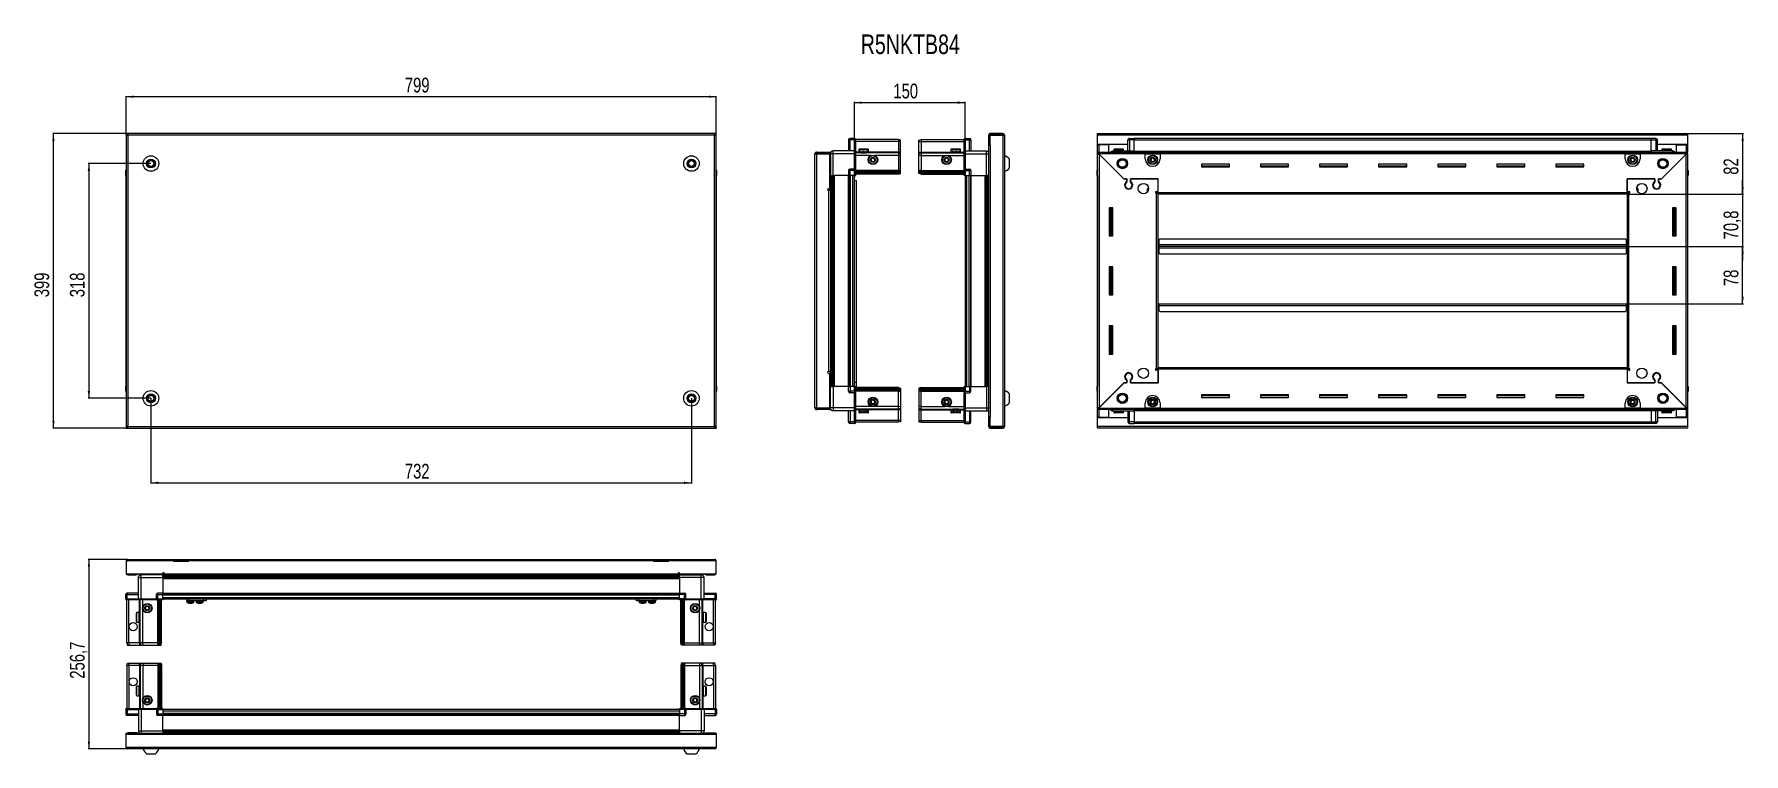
# Model space of a CAD drawing. Header units: millimetres. Extents: x 799 to 3115, y 853 to 1828.
import ezdxf

# ---------------------------------------------------------------- set-up
doc = ezdxf.new("R2010")
doc.units = ezdxf.units.MM
doc.layers.add('FORMAT', color=7, linetype='Continuous')
doc.styles.add('SLDTEXTSTYLE0', font='TXT', dxfattribs={"width": 0.75})
doc.dimstyles.new('SLDDIMSTYLE0', dxfattribs={"dimtxt": 20, "dimasz": 10, "dimexe": 0, "dimexo": 0.0625, "dimgap": 5, "dimtad": 2, "dimdec": 1, "dimrnd": 1e-09, "dimzin": 12, "dimdsep": 46, "dimtxsty": 'SLDTEXTSTYLE0', "dimsah": 1, "dimcen": 0.09, "dimadec": 0, "dimazin": 3, "dimtfac": 1, "dimtofl": 0, "dimtmove": 0, "dimatfit": 3, "dimfxl": 0, "dimfrac": 2, "dimtolj": 1, "dimtzin": 12, "dimarcsym": 0})
doc.dimstyles.new('SLDDIMSTYLE1', dxfattribs={"dimtxt": 20, "dimasz": 10, "dimexe": 0, "dimexo": 0.0625, "dimgap": 5, "dimtad": 2, "dimdec": 1, "dimrnd": 1e-09, "dimzin": 12, "dimdsep": 46, "dimtxsty": 'SLDTEXTSTYLE0', "dimsah": 1, "dimcen": 0.09, "dimadec": 0, "dimazin": 3, "dimtfac": 1, "dimtmove": 0, "dimatfit": 0, "dimfxl": 0, "dimfrac": 2, "dimtolj": 1, "dimtzin": 12, "dimarcsym": 0})

msp = doc.modelspace()

# ---------------------------------------------------------------- texts
at = {"layer": 'FORMAT', "insert": (1918.73, 1827.75), "char_height": 26.458, "attachment_point": 1, "style": 'SLDTEXTSTYLE0'}
msp.add_mtext('R5NKTB84', dxfattribs=at)

# ---------------------------------------------------------------- blocks, each defined once
blk = doc.blocks.new('_D')
at = {"layer": 'FORMAT'}
for p, q in [((924, 1693.4), (824.5, 1693.4)), ((825.5, 1294.4), (825.5, 1693.4)), ((924, 1294.4), (824.5, 1294.4))]:
    blk.add_line(p, q, dxfattribs=at)
for points in [[(825.5, 1693.4), (823.9, 1683.4), (827, 1683.4)], [(825.5, 1294.4), (827, 1304.4), (823.9, 1304.4)]]:
    blk.add_solid(points, dxfattribs=at)
at = {"layer": 'FORMAT', "insert": (799.7, 1471.8), "char_height": 20, "attachment_point": 1, "rotation": 90, "style": 'SLDTEXTSTYLE0'}
blk.add_mtext('399', dxfattribs=at)
blk = doc.blocks.new('_D_1')
at = {"layer": 'FORMAT'}
for p, q in [((924, 1693.4), (924, 1744.4)), ((1723, 1743.4), (924, 1743.4)), ((1723, 1693.4), (1723, 1744.4))]:
    blk.add_line(p, q, dxfattribs=at)
for points in [[(924, 1743.4), (934, 1741.9), (934, 1745)], [(1723, 1743.4), (1713, 1745), (1713, 1741.9)]]:
    blk.add_solid(points, dxfattribs=at)
at = {"layer": 'FORMAT', "insert": (1301.3, 1769.2), "char_height": 20, "attachment_point": 1, "style": 'SLDTEXTSTYLE0'}
blk.add_mtext('799', dxfattribs=at)
blk = doc.blocks.new('_D_2')
at = {"layer": 'FORMAT'}
for p, q in [((957.5, 1334.9), (957.5, 1219.4)), ((1689.5, 1334.9), (1689.5, 1219.4)), ((957.5, 1220.4), (1689.5, 1220.4))]:
    blk.add_line(p, q, dxfattribs=at)
for points in [[(957.5, 1220.4), (967.5, 1218.9), (967.5, 1222)], [(1689.5, 1220.4), (1679.5, 1222), (1679.5, 1218.9)]]:
    blk.add_solid(points, dxfattribs=at)
at = {"layer": 'FORMAT', "insert": (1301.3, 1246.2), "char_height": 20, "attachment_point": 1, "style": 'SLDTEXTSTYLE0'}
blk.add_mtext('732', dxfattribs=at)
blk = doc.blocks.new('_D_3')
at = {"layer": 'FORMAT'}
for p, q in [((957.5, 1652.9), (872.5, 1652.9)), ((873.5, 1652.9), (873.5, 1334.9)), ((957.5, 1334.9), (872.5, 1334.9))]:
    blk.add_line(p, q, dxfattribs=at)
for points in [[(873.5, 1652.9), (871.9, 1642.9), (875, 1642.9)], [(873.5, 1334.9), (875, 1344.9), (871.9, 1344.9)]]:
    blk.add_solid(points, dxfattribs=at)
at = {"layer": 'FORMAT', "insert": (847.7, 1471.8), "char_height": 20, "attachment_point": 1, "rotation": 90, "style": 'SLDTEXTSTYLE0'}
blk.add_mtext('318', dxfattribs=at)
blk = doc.blocks.new('_D_4')
at = {"layer": 'FORMAT'}
for p, q in [((1910.1, 1636.9), (1910.1, 1736.4)), ((2060.1, 1636.9), (2060.1, 1736.4)), ((1910.1, 1735.4), (2060.1, 1735.4))]:
    blk.add_line(p, q, dxfattribs=at)
for points in [[(1910.1, 1735.4), (1920.1, 1733.9), (1920.1, 1737)], [(2060.1, 1735.4), (2050.1, 1737), (2050.1, 1733.9)]]:
    blk.add_solid(points, dxfattribs=at)
at = {"layer": 'FORMAT', "insert": (1962.9, 1761.2), "char_height": 20, "attachment_point": 1, "style": 'SLDTEXTSTYLE0'}
blk.add_mtext('150', dxfattribs=at)
blk = doc.blocks.new('_D_5')
at = {"layer": 'FORMAT'}
for p, q in [((3038.5, 1693.4), (3114, 1693.4)), ((3113, 1693.4), (3113, 1611.4)), ((2956.5, 1611.4), (3114, 1611.4))]:
    blk.add_line(p, q, dxfattribs=at)
for points in [[(3113, 1693.4), (3111.5, 1683.4), (3114.6, 1683.4)], [(3113, 1611.4), (3114.6, 1621.4), (3111.5, 1621.4)]]:
    blk.add_solid(points, dxfattribs=at)
at = {"layer": 'FORMAT', "insert": (3087.2, 1637.7), "char_height": 20, "attachment_point": 1, "rotation": 90, "style": 'SLDTEXTSTYLE0'}
blk.add_mtext('82', dxfattribs=at)
blk = doc.blocks.new('_D_6')
at = {"layer": 'FORMAT'}
for p, q in [((3113, 1611.4), (3113, 1630.7)), ((2956.5, 1611.4), (3114, 1611.4)), ((3113, 1611.4), (3113, 1540.7)), ((2955.5, 1540.7), (3114, 1540.7)), ((3113, 1540.7), (3113, 1521.5))]:
    blk.add_line(p, q, dxfattribs=at)
for points in [[(3113, 1611.4), (3114.6, 1621.4), (3111.5, 1621.4)], [(3113, 1540.7), (3111.5, 1530.7), (3114.6, 1530.7)]]:
    blk.add_solid(points, dxfattribs=at)
at = {"layer": 'FORMAT', "insert": (3087.2, 1550.2), "char_height": 20, "attachment_point": 1, "rotation": 90, "style": 'SLDTEXTSTYLE0'}
blk.add_mtext('70,8', dxfattribs=at)
blk = doc.blocks.new('_D_7')
at = {"layer": 'FORMAT'}
for p, q in [((2955.5, 1540.7), (3114, 1540.7)), ((3113, 1462.7), (3113, 1540.7)), ((2955.5, 1462.7), (3114, 1462.7))]:
    blk.add_line(p, q, dxfattribs=at)
for points in [[(3113, 1540.7), (3111.5, 1530.7), (3114.6, 1530.7)], [(3113, 1462.7), (3114.6, 1472.7), (3111.5, 1472.7)]]:
    blk.add_solid(points, dxfattribs=at)
at = {"layer": 'FORMAT', "insert": (3087.2, 1486.9), "char_height": 20, "attachment_point": 1, "rotation": 90, "style": 'SLDTEXTSTYLE0'}
blk.add_mtext('78', dxfattribs=at)
blk = doc.blocks.new('_D_8')
at = {"layer": 'FORMAT'}
for p, q in [((925.6, 1116.7), (872.5, 1116.7)), ((873.5, 1116.7), (873.5, 860)), ((926.1, 860), (872.5, 860))]:
    blk.add_line(p, q, dxfattribs=at)
for points in [[(873.5, 1116.7), (871.9, 1106.7), (875, 1106.7)], [(873.5, 860), (875, 870), (871.9, 870)]]:
    blk.add_solid(points, dxfattribs=at)
at = {"layer": 'FORMAT', "insert": (847.7, 955.1), "char_height": 20, "attachment_point": 1, "rotation": 90, "style": 'SLDTEXTSTYLE0'}
blk.add_mtext('256,7', dxfattribs=at)

# ---------------------------------------------------------------- dimensions: what is measured, and where the dimension line sits
at = {"layer": 'FORMAT'}
dim = msp.add_linear_dim(base=(923.97, 1743.43), p1=(1722.97, 1693.43), p2=(923.97, 1693.43), dimstyle='SLDDIMSTYLE0', dxfattribs=at)
dim.commit()
dim.dimension.update_dxf_attribs({"geometry": '_D_1', "text_midpoint": (1323.47, 1743.43), "dimtype": 160})
for base, p1, p2, angle, dimstyle, picture, middle in [((2060.07, 1735.43), (1910.07, 1636.93), (2060.07, 1636.93), 0, 'SLDDIMSTYLE0', '_D_4', (1985.07, 1735.43)), ((825.47, 1693.43), (923.97, 1294.43), (923.97, 1693.43), 90, 'SLDDIMSTYLE0', '_D', (825.47, 1493.93)), ((3113.03, 1611.43), (3038.53, 1693.43), (2956.53, 1611.43), 90, 'SLDDIMSTYLE0', '_D_5', (3113.03, 1652.43)), ((873.47, 1334.93), (957.47, 1652.93), (957.47, 1334.93), 90, 'SLDDIMSTYLE0', '_D_3', (873.47, 1493.93)), ((3113.03042694, 1540.68399816), (2956.53007004, 1611.43399816), (2955.53007004, 1540.68399816), 90, 'SLDDIMSTYLE1', '_D_6', (3113.03042694, 1576.05899816)), ((3113.03042694, 1540.68399816), (2955.53007004, 1462.73399816), (2955.53007004, 1540.68399816), 90, 'SLDDIMSTYLE0', '_D_7', (3113.03042694, 1501.70899816)), ((1689.47, 1220.43), (957.47, 1334.93), (1689.47, 1334.93), 0, 'SLDDIMSTYLE0', '_D_2', (1323.47, 1220.43)), ((873.47, 859.97), (925.57, 1116.67), (926.07, 859.97), 90, 'SLDDIMSTYLE0', '_D_8', (873.47, 988.32))]:
    dim = msp.add_linear_dim(base=base, p1=p1, p2=p2, angle=angle, dimstyle=dimstyle, dxfattribs=at)
    dim.commit()
    dim.dimension.update_dxf_attribs({"geometry": picture, "text_midpoint": middle, "dimtype": 160})

# ---------------------------------------------------------------- linework, layer by layer
at = {"color": 7, "linetype": 'Continuous', "lineweight": 25}
for p, q in [((923.97, 1691.93), (923.97, 1693.43)), ((926.07, 1693.43), (923.97, 1693.43)), ((923.97, 1691.93), (926.07, 1691.93)), ((923.97, 1691.93), (923.97, 1691.33)), ((923.97, 1691.33), (923.97, 1296.53)), ((923.97, 1691.33), (926.07, 1691.33)), ((926.07, 1693.43), (926.07, 1691.33)), ((1720.87, 1693.43), (926.07, 1693.43)), ((1720.87, 1691.33), (1720.87, 1693.43)), ((1722.97, 1693.43), (1720.87, 1693.43)), ((1720.87, 1691.93), (1722.97, 1691.93)), ((1720.87, 1691.33), (1722.97, 1691.33)), ((1722.97, 1691.93), (1722.97, 1693.43)), ((1722.97, 1691.33), (1722.97, 1691.93)), ((1722.97, 1296.53), (1722.97, 1691.33)), ((2091.92, 1691.33), (2091.92, 1678.93)), ((2093.42, 1691.33), (2093.42, 1678.93)), ((2093.92, 1678.43), (2093.92, 1691.33)), ((2093.92, 1691.33), (2111.32, 1691.33)), ((2111.32, 1693.43), (2094.02, 1693.43)), ((2111.32, 1691.93), (2094.02, 1691.93)), ((2111.32, 1691.93), (2111.32, 1693.43)), ((2111.32, 1691.33), (2113.42, 1691.33)), ((2113.42, 1691.33), (2113.42, 1296.53)), ((2239.53, 1693.43), (3038.53, 1693.43)), ((2239.53, 1691.33), (2239.53, 1693.43)), ((2239.53, 1678.93), (2239.53, 1691.33)), ((3038.53, 1693.43), (3038.53, 1691.33)), ((3038.53, 1691.33), (3038.53, 1678.93)), ((1858.82, 1666.68), (1858.82, 1668.18)), ((1858.82, 1668.18), (1859.72, 1668.18)), ((1859.72, 1666.68), (1859.72, 1668.18)), ((1859.72, 1668.18), (1876.22, 1668.18)), ((1876.22, 1666.68), (1876.22, 1668.18)), ((1910.22, 1669.93), (1881.22, 1669.93)), ((1902.22, 1684.93), (1902.22, 1669.93)), ((1910.22, 1686.93), (1904.22, 1686.93)), ((1910.22, 1686.93), (1910.55, 1686.93)), ((1910.22, 1686.93), (1910.22, 1684.93)), ((1910.22, 1670.13), (1910.22, 1684.93)), ((1910.22, 1670.13), (1910.22, 1684.93)), ((1910.22, 1669.93), (1910.22, 1670.13)), ((1910.22, 1669.93), (1911.42, 1669.93)), ((1910.22, 1665.93), (1910.22, 1669.93)), ((1911.42, 1686.43), (1910.55, 1686.93)), ((1911.42, 1684.93), (1911.42, 1686.43)), ((1969.72, 1685.43), (1911.42, 1685.43)), ((1911.42, 1684.93), (1911.42, 1670.13)), ((1969.72, 1682.93), (1911.42, 1682.93)), ((1911.42, 1670.13), (1911.42, 1669.93)), ((1911.42, 1669.93), (1911.42, 1665.93)), ((1969.72, 1667.43), (1911.42, 1667.43)), ((1916.22, 1671.83), (1916.22, 1669.43)), ((1916.22, 1669.43), (1916.22, 1668.93)), ((1916.22, 1668.93), (1916.35, 1668.93)), ((1916.54, 1669.43), (1916.35, 1669.43)), ((1916.35, 1669.43), (1916.35, 1668.93)), ((1916.35, 1668.93), (1916.54, 1668.93)), ((1916.54, 1669.43), (1916.54, 1668.93)), ((1916.54, 1668.93), (1917.07, 1668.93)), ((1917.02, 1672.63), (1924.19, 1672.63)), ((1917.47, 1669.43), (1917.07, 1669.43)), ((1917.07, 1669.43), (1917.07, 1668.93)), ((1917.07, 1668.93), (1917.47, 1668.93)), ((1917.47, 1669.43), (1917.47, 1668.93)), ((1917.47, 1668.93), (1918.34, 1668.93)), ((1918.32, 1668.93), (1918.32, 1668.83)), ((1918.32, 1668.83), (1927.12, 1668.83)), ((1918.92, 1669.43), (1918.34, 1669.43)), ((1918.34, 1669.43), (1918.34, 1668.93)), ((1918.34, 1668.93), (1918.92, 1668.93)), ((1918.72, 1668.43), (1919.41, 1667.95)), ((1918.72, 1668.43), (1923.75, 1668.43)), ((1919.41, 1667.95), (1918.72, 1667.47)), ((1918.72, 1667.47), (1918.72, 1667.43)), ((1918.72, 1667.47), (1923.75, 1667.47)), ((1918.92, 1669.43), (1918.92, 1668.93)), ((1918.92, 1668.93), (1920.04, 1668.93)), ((1919.41, 1667.95), (1923.57, 1667.95)), ((1920.73, 1669.43), (1920.04, 1669.43)), ((1920.04, 1669.43), (1920.04, 1668.93)), ((1920.04, 1668.93), (1920.73, 1668.93)), ((1920.73, 1669.43), (1920.73, 1668.93)), ((1920.73, 1668.93), (1922, 1668.93)), ((1922.74, 1669.43), (1922, 1669.43)), ((1922, 1669.43), (1922, 1668.93)), ((1922, 1668.93), (1922.23, 1668.93)), ((1922.23, 1669.43), (1922.23, 1668.93)), ((1922.73, 1669.43), (1922.73, 1668.93)), ((1922.73, 1668.93), (1922.74, 1668.93)), ((1922.74, 1669.43), (1922.74, 1668.93)), ((1922.74, 1668.93), (1924.03, 1668.93)), ((1923.57, 1667.95), (1926.03, 1667.95)), ((1923.75, 1668.43), (1926.72, 1668.43)), ((1923.75, 1667.47), (1926.72, 1667.47)), ((1924.75, 1669.43), (1924.03, 1669.43)), ((1924.03, 1669.43), (1924.03, 1668.93)), ((1924.09, 1669.43), (1924.09, 1668.93)), ((1924.09, 1668.93), (1924.75, 1668.93)), ((1924.19, 1672.63), (1928.42, 1672.63)), ((1924.75, 1669.43), (1924.75, 1668.93)), ((1924.75, 1668.93), (1925.94, 1668.93)), ((1926.56, 1669.43), (1925.94, 1669.43)), ((1925.94, 1669.43), (1925.94, 1668.93)), ((1925.94, 1668.93), (1926.56, 1668.93)), ((1926.03, 1667.95), (1926.72, 1668.43)), ((1926.72, 1667.47), (1926.03, 1667.95)), ((1926.56, 1669.43), (1926.56, 1668.93)), ((1926.56, 1668.93), (1927.52, 1668.93)), ((1926.72, 1667.43), (1926.72, 1667.47)), ((1927.12, 1668.83), (1927.12, 1668.93)), ((1927.99, 1669.43), (1927.52, 1669.43)), ((1927.52, 1669.43), (1927.52, 1668.93)), ((1927.52, 1668.93), (1927.99, 1668.93)), ((1927.99, 1669.43), (1927.99, 1668.93)), ((1927.99, 1668.93), (1928.64, 1668.93)), ((1928.91, 1669.43), (1928.64, 1669.43)), ((1928.64, 1669.43), (1928.64, 1668.93)), ((1928.64, 1668.93), (1928.91, 1668.93)), ((1928.91, 1669.43), (1928.91, 1668.93)), ((1928.91, 1668.93), (1929.18, 1668.93)), ((1929.22, 1669.43), (1929.18, 1669.43)), ((1929.18, 1669.43), (1929.18, 1668.93)), ((1929.18, 1668.93), (1929.22, 1668.93)), ((1929.22, 1669.43), (1929.22, 1671.83)), ((1929.22, 1669.43), (1929.22, 1668.93)), ((1969.72, 1685.43), (1969.72, 1682.93)), ((1972.72, 1684.63), (1969.72, 1685.43)), ((1969.72, 1682.93), (1969.72, 1668.43)), ((1972.72, 1682.78), (1969.72, 1682.93)), ((1969.72, 1668.43), (1969.72, 1667.43)), ((1969.72, 1667.43), (1969.72, 1663.93)), ((1972.72, 1666.63), (1969.72, 1667.43)), ((1972.72, 1682.78), (1972.72, 1684.63)), ((1972.72, 1668.43), (1972.72, 1682.78)), ((1972.72, 1666.63), (1972.72, 1668.43)), ((1997.42, 1684.63), (2000.42, 1685.43)), ((1997.42, 1682.78), (1997.42, 1684.63)), ((1997.42, 1682.78), (2000.42, 1682.93)), ((1997.42, 1668.43), (1997.42, 1682.78)), ((1997.42, 1666.63), (1997.42, 1668.43)), ((1997.42, 1666.63), (2000.42, 1667.43)), ((2000.42, 1685.43), (2000.42, 1682.93)), ((2000.42, 1685.43), (2058.72, 1685.43)), ((2000.42, 1682.93), (2000.42, 1668.43)), ((2000.42, 1682.93), (2058.72, 1682.93)), ((2000.42, 1668.43), (2000.42, 1667.43)), ((2000.42, 1667.43), (2000.42, 1663.93)), ((2000.42, 1667.43), (2058.72, 1667.43)), ((2040.92, 1671.83), (2040.92, 1668.93)), ((2040.92, 1668.93), (2040.96, 1668.93)), ((2041.08, 1669.43), (2040.96, 1669.43)), ((2040.96, 1669.43), (2040.96, 1668.93)), ((2040.96, 1668.93), (2041.08, 1668.93)), ((2041.08, 1669.43), (2041.08, 1668.93)), ((2041.08, 1668.93), (2041.49, 1668.93)), ((2041.83, 1669.43), (2041.49, 1669.43)), ((2041.49, 1669.43), (2041.49, 1668.93)), ((2041.49, 1668.93), (2041.83, 1668.93)), ((2041.72, 1672.63), (2053.12, 1672.63)), ((2041.83, 1669.43), (2041.83, 1668.93)), ((2041.83, 1668.93), (2042.6, 1668.93)), ((2043.12, 1669.43), (2042.6, 1669.43)), ((2042.6, 1669.43), (2042.6, 1668.93)), ((2042.6, 1668.93), (2043.12, 1668.93)), ((2043.02, 1668.93), (2043.02, 1668.83)), ((2043.02, 1668.83), (2051.82, 1668.83)), ((2043.12, 1669.43), (2043.12, 1668.93)), ((2043.12, 1668.93), (2044.18, 1668.93)), ((2043.42, 1668.43), (2044.11, 1667.95)), ((2043.42, 1668.43), (2051.42, 1668.43)), ((2044.11, 1667.95), (2043.42, 1667.47)), ((2043.42, 1667.47), (2043.42, 1667.43)), ((2043.42, 1667.47), (2051.42, 1667.47)), ((2044.11, 1667.95), (2050.73, 1667.95)), ((2044.84, 1669.43), (2044.18, 1669.43)), ((2044.18, 1669.43), (2044.18, 1668.93)), ((2044.18, 1668.93), (2044.84, 1668.93)), ((2044.84, 1669.43), (2044.84, 1668.93)), ((2044.84, 1668.93), (2046.08, 1668.93)), ((2046.81, 1669.43), (2046.08, 1669.43)), ((2046.08, 1669.43), (2046.08, 1668.93)), ((2046.08, 1668.93), (2046.51, 1668.93)), ((2046.51, 1669.43), (2046.51, 1668.93)), ((2046.81, 1669.43), (2046.81, 1668.93)), ((2046.81, 1668.93), (2048.11, 1668.93)), ((2048.84, 1669.43), (2048.11, 1669.43)), ((2048.11, 1669.43), (2048.11, 1668.93)), ((2048.38, 1669.43), (2048.38, 1668.93)), ((2048.38, 1668.93), (2048.84, 1668.93)), ((2048.84, 1669.43), (2048.84, 1668.93)), ((2048.84, 1668.93), (2050.08, 1668.93)), ((2050.73, 1669.43), (2050.08, 1669.43)), ((2050.08, 1669.43), (2050.08, 1668.93)), ((2050.08, 1668.93), (2050.73, 1668.93)), ((2050.73, 1669.43), (2050.73, 1668.93)), ((2050.73, 1668.93), (2051.78, 1668.93)), ((2050.73, 1667.95), (2051.42, 1668.43)), ((2051.42, 1667.47), (2050.73, 1667.95)), ((2051.42, 1667.43), (2051.42, 1667.47)), ((2052.3, 1669.43), (2051.78, 1669.43)), ((2051.78, 1669.43), (2051.78, 1668.93)), ((2051.78, 1668.93), (2052.3, 1668.93)), ((2051.82, 1668.83), (2051.82, 1668.93)), ((2052.3, 1669.43), (2052.3, 1668.93)), ((2052.3, 1668.93), (2053.06, 1668.93)), ((2053.39, 1669.43), (2053.06, 1669.43)), ((2053.06, 1669.43), (2053.06, 1668.93)), ((2053.06, 1668.93), (2053.39, 1668.93)), ((2053.39, 1669.43), (2053.39, 1668.93)), ((2053.39, 1668.93), (2053.78, 1668.93)), ((2053.89, 1669.43), (2053.78, 1669.43)), ((2053.78, 1669.43), (2053.78, 1668.93)), ((2053.78, 1668.93), (2053.89, 1668.93)), ((2053.89, 1669.43), (2053.89, 1668.93)), ((2053.89, 1668.93), (2053.92, 1668.93)), ((2053.92, 1668.93), (2053.92, 1671.83)), ((2059.59, 1686.93), (2058.72, 1686.43)), ((2059.59, 1686.93), (2058.72, 1686.43)), ((2058.72, 1686.43), (2058.72, 1684.93)), ((2058.72, 1670.13), (2058.72, 1684.93)), ((2058.72, 1669.93), (2058.72, 1670.13)), ((2059.92, 1669.93), (2058.72, 1669.93)), ((2058.72, 1665.93), (2058.72, 1669.93)), ((2059.92, 1686.93), (2059.59, 1686.93)), ((2059.92, 1686.93), (2059.59, 1686.93)), ((2059.92, 1684.93), (2059.92, 1686.93)), ((2059.92, 1686.93), (2059.92, 1686.93)), ((2059.92, 1686.93), (2065.92, 1686.93)), ((2059.92, 1684.93), (2059.92, 1670.13)), ((2059.92, 1670.13), (2059.92, 1669.93)), ((2059.92, 1669.93), (2059.92, 1665.93)), ((2059.92, 1669.93), (2088.92, 1669.93)), ((2067.92, 1684.93), (2067.92, 1669.93)), ((2091.82, 1678.43), (2091.82, 1309.43)), ((2091.82, 1678.43), (2093.92, 1678.43)), ((2091.92, 1678.93), (2093.42, 1678.93)), ((2280.53, 1678.93), (2239.53, 1678.93)), ((2239.53, 1678.43), (2239.53, 1678.93)), ((2239.53, 1668.18), (2239.53, 1678.43)), ((2239.53, 1678.43), (2241.63, 1678.43)), ((2239.53, 1666.68), (2239.53, 1668.18)), ((2239.53, 1668.18), (2240.53, 1668.18)), ((2240.53, 1668.18), (2304.03, 1668.18)), ((2240.53, 1666.68), (2240.53, 1668.18)), ((2241.03, 1678.43), (2241.03, 1678.93)), ((2254.53, 1678.43), (2241.63, 1678.43)), ((2254.53, 1668.18), (2254.53, 1678.43)), ((2260.03, 1669.93), (2289.03, 1669.93)), ((2261.53, 1671.83), (2261.53, 1669.93)), ((2262.33, 1672.63), (2273.73, 1672.63)), ((2274.53, 1669.93), (2274.53, 1671.83)), ((2280.53, 1669.93), (2280.53, 1684.93)), ((2281.21, 1686.43), (2281.21, 1686.43)), ((2282.53, 1686.93), (2289.03, 1686.93)), ((2282.53, 1686.93), (2289.03, 1686.93)), ((2289.03, 1686.93), (2289.03, 1686.93)), ((2289.03, 1686.93), (2289.03, 1686.93)), ((2289.03, 1686.93), (2289.03, 1684.93)), ((2989.03, 1686.78), (2289.03, 1686.78)), ((2289.03, 1669.93), (2289.03, 1684.93)), ((2289.03, 1669.93), (2289.03, 1669.43)), ((2289.03, 1668.78), (2989.03, 1668.78)), ((2304.03, 1666.08), (2304.03, 1668.18)), ((2304.03, 1668.18), (2324.03, 1668.18)), ((2324.03, 1668.18), (2954.03, 1668.18)), ((2324.03, 1668.18), (2324.03, 1666.08)), ((2954.03, 1666.08), (2954.03, 1668.18)), ((2954.03, 1668.18), (2974.03, 1668.18)), ((2974.03, 1668.18), (3037.53, 1668.18)), ((2974.03, 1668.18), (2974.03, 1666.08)), ((2989.03, 1686.93), (2989.03, 1686.93)), ((2995.53, 1686.93), (2989.03, 1686.93)), ((2995.53, 1686.93), (2989.03, 1686.93)), ((2989.03, 1686.93), (2989.03, 1684.93)), ((2989.03, 1669.93), (2989.03, 1684.93)), ((2989.03, 1669.93), (2989.03, 1669.43)), ((3018.03, 1669.93), (2989.03, 1669.93)), ((2997.53, 1684.93), (2997.53, 1684.93)), ((2997.53, 1669.93), (2997.53, 1684.93)), ((3038.53, 1678.93), (2997.53, 1678.93)), ((3003.53, 1671.83), (3003.53, 1669.93)), ((3004.33, 1672.63), (3015.73, 1672.63)), ((3016.53, 1669.93), (3016.53, 1671.83)), ((3023.53, 1668.18), (3023.53, 1678.43)), ((3023.53, 1678.43), (3036.43, 1678.43)), ((3036.43, 1678.43), (3038.53, 1678.43)), ((3037.03, 1678.43), (3037.03, 1678.93)), ((3037.53, 1666.68), (3037.53, 1668.18)), ((3037.53, 1668.18), (3038.53, 1668.18)), ((3038.53, 1678.43), (3038.53, 1678.93)), ((3038.53, 1678.43), (3038.53, 1668.18)), ((3038.53, 1666.68), (3038.53, 1668.18)), ((1722.97, 1644.76), (1722.97, 1644.76)), ((1858.22, 1666.08), (1856.72, 1666.08)), ((1856.72, 1665.58), (1856.72, 1666.08)), ((1856.72, 1322.28), (1856.72, 1665.58)), ((1858.82, 1666.68), (1859.72, 1666.68)), ((1858.82, 1666.18), (1876.22, 1666.18)), ((1859.72, 1666.68), (1876.22, 1666.68)), ((1877.72, 1666.18), (1876.22, 1666.18)), ((1876.22, 1666.18), (1876.22, 1618.68)), ((1877.72, 1665.93), (1877.72, 1636.93)), ((1910.22, 1645.43), (1904.22, 1645.43)), ((1910.22, 1645.63), (1910.22, 1665.93)), ((1910.22, 1645.43), (1910.22, 1645.63)), ((1910.22, 1645.43), (1910.22, 1643.43)), ((1910.22, 1645.43), (1911.42, 1645.43)), ((1911.42, 1665.93), (1911.42, 1645.63)), ((1932.72, 1663.93), (1911.42, 1663.93)), ((1911.42, 1645.63), (1911.42, 1645.43)), ((1911.42, 1644.76), (1911.42, 1645.43)), ((1911.42, 1644.76), (1911.42, 1636.93)), ((1969.72, 1663.93), (1937.72, 1663.93)), ((1969.72, 1663.93), (1969.72, 1643.43)), ((1969.72, 1663.93), (1972.72, 1663.6)), ((1972.72, 1663.6), (1972.72, 1666.63)), ((1972.72, 1643.43), (1972.72, 1663.6)), ((1997.42, 1663.6), (1997.42, 1666.63)), ((2000.42, 1663.93), (1997.42, 1663.6)), ((1997.42, 1643.43), (1997.42, 1663.6)), ((2000.42, 1663.93), (2000.42, 1643.43)), ((2000.42, 1663.93), (2032.42, 1663.93)), ((2037.42, 1663.93), (2058.72, 1663.93)), ((2058.72, 1645.63), (2058.72, 1665.93)), ((2058.72, 1645.43), (2058.72, 1645.63)), ((2059.92, 1645.43), (2058.72, 1645.43)), ((2058.72, 1645.43), (2058.72, 1644.76)), ((2058.72, 1636.93), (2058.72, 1644.76)), ((2059.92, 1665.93), (2059.92, 1645.63)), ((2059.92, 1645.63), (2059.92, 1645.43)), ((2059.92, 1643.43), (2059.92, 1645.43)), ((2059.92, 1645.43), (2065.92, 1645.43)), ((2059.92, 1643.43), (2059.92, 1645.43)), ((2120.02, 1646.93), (2120.02, 1658.93)), ((2239.53, 1666.18), (2239.53, 1666.68)), ((2239.53, 1666.68), (2240.53, 1666.68)), ((2239.53, 1321.68), (2239.53, 1666.18)), ((2241.03, 1666.18), (2239.53, 1666.18)), ((2241.13, 1666.08), (2275.03, 1632.18)), ((2275.73, 1631.48), (2241.63, 1665.58)), ((2304.03, 1666.68), (2324.03, 1666.68)), ((2304.03, 1659.18), (2304.03, 1666.08)), ((2324.03, 1666.08), (2324.03, 1659.18)), ((2418.03, 1651.93), (2380.03, 1651.93)), ((2380.03, 1651.93), (2380.03, 1648.43)), ((2418.03, 1649.18), (2380.03, 1649.18)), ((2380.03, 1648.43), (2418.03, 1648.43)), ((2418.03, 1648.43), (2418.03, 1651.93)), ((2498.03, 1651.93), (2460.03, 1651.93)), ((2460.03, 1651.93), (2460.03, 1648.43)), ((2498.03, 1649.18), (2460.03, 1649.18)), ((2460.03, 1648.43), (2498.03, 1648.43)), ((2498.03, 1648.43), (2498.03, 1651.93)), ((2578.03, 1651.93), (2540.03, 1651.93)), ((2540.03, 1651.93), (2540.03, 1648.43)), ((2578.03, 1649.18), (2540.03, 1649.18)), ((2540.03, 1648.43), (2578.03, 1648.43)), ((2578.03, 1648.43), (2578.03, 1651.93)), ((2658.03, 1651.93), (2620.03, 1651.93)), ((2620.03, 1651.93), (2620.03, 1648.43)), ((2658.03, 1649.18), (2620.03, 1649.18)), ((2620.03, 1648.43), (2658.03, 1648.43)), ((2658.03, 1648.43), (2658.03, 1651.93)), ((2738.03, 1651.93), (2700.03, 1651.93)), ((2700.03, 1651.93), (2700.03, 1648.43)), ((2738.03, 1649.18), (2700.03, 1649.18)), ((2700.03, 1648.43), (2738.03, 1648.43)), ((2738.03, 1648.43), (2738.03, 1651.93)), ((2818.03, 1651.93), (2780.03, 1651.93)), ((2780.03, 1651.93), (2780.03, 1648.43)), ((2818.03, 1649.18), (2780.03, 1649.18)), ((2780.03, 1648.43), (2818.03, 1648.43)), ((2818.03, 1648.43), (2818.03, 1651.93)), ((2898.03, 1651.93), (2860.03, 1651.93)), ((2860.03, 1651.93), (2860.03, 1648.43)), ((2898.03, 1649.18), (2860.03, 1649.18)), ((2860.03, 1648.43), (2898.03, 1648.43)), ((2898.03, 1648.43), (2898.03, 1651.93)), ((2954.03, 1666.68), (2974.03, 1666.68)), ((2954.03, 1659.18), (2954.03, 1666.08)), ((2974.03, 1666.08), (2974.03, 1659.18)), ((3036.43, 1665.58), (3002.33, 1631.48)), ((3003.03, 1632.18), (3036.93, 1666.08)), ((3037.03, 1666.18), (3038.53, 1666.18)), ((3037.53, 1666.68), (3038.53, 1666.68)), ((3038.53, 1666.68), (3038.53, 1666.18)), ((3038.53, 1666.18), (3038.53, 1321.68)), ((3038.53, 1644.76), (3038.53, 1644.76)), ((923.47, 1643.43), (923.47, 1636.93)), ((923.47, 1636.93), (923.47, 1643.43)), ((923.47, 1636.93), (923.47, 1636.93)), ((923.97, 1636.93), (923.47, 1636.93)), ((923.62, 1636.93), (923.62, 1350.93)), ((1722.97, 1636.93), (1723.47, 1636.93)), ((1723.32, 1350.93), (1723.32, 1636.93)), ((1723.47, 1643.43), (1723.47, 1636.93)), ((1723.47, 1636.93), (1723.47, 1643.43)), ((1723.47, 1636.93), (1723.47, 1636.93)), ((1723.47, 1636.93), (1723.47, 1636.93)), ((1876.22, 1639.68), (1877.72, 1639.68)), ((1877.72, 1636.93), (1876.22, 1636.93)), ((1878.37, 1350.93), (1878.37, 1636.93)), ((1880.16, 1636.93), (1880.16, 1350.93)), ((1880.2, 1636.93), (1880.2, 1350.93)), ((1902.22, 1636.93), (1881.22, 1636.93)), ((1902.22, 1643.43), (1902.22, 1636.93)), ((1902.22, 1636.93), (1904.22, 1636.93)), ((1902.87, 1350.93), (1902.87, 1636.93)), ((1910.22, 1636.93), (1904.22, 1636.93)), ((1910.07, 1350.93), (1910.07, 1636.93)), ((1910.07, 1629.93), (1912.57, 1629.93)), ((1910.22, 1636.93), (1910.22, 1643.43)), ((1910.22, 1636.93), (1910.22, 1643.43)), ((1910.22, 1636.93), (1910.55, 1636.93)), ((1910.22, 1636.93), (1910.22, 1636.93)), ((1910.55, 1636.93), (1910.55, 1643.43)), ((1911.42, 1636.93), (1910.55, 1636.93)), ((1910.55, 1636.93), (1910.55, 1636.93)), ((1969.72, 1642.43), (1911.42, 1642.43)), ((1969.72, 1641.43), (1911.42, 1641.43)), ((1969.72, 1639.93), (1911.42, 1639.93)), ((1969.72, 1638.43), (1911.42, 1638.43)), ((1912.57, 1629.93), (1912.57, 1356.43)), ((1969.72, 1643.43), (1969.72, 1642.43)), ((1969.72, 1642.43), (1969.72, 1641.43)), ((1969.72, 1642.43), (1972.72, 1641.63)), ((1969.72, 1641.43), (1969.72, 1639.93)), ((1969.72, 1641.43), (1972.72, 1640.89)), ((1969.72, 1639.93), (1972.72, 1640.39)), ((1969.72, 1639.93), (1969.72, 1638.43)), ((1969.72, 1638.43), (1972.72, 1639.24)), ((1972.72, 1641.63), (1972.72, 1643.43)), ((1972.72, 1640.89), (1972.72, 1641.63)), ((1972.72, 1640.39), (1972.72, 1640.89)), ((1972.72, 1639.24), (1972.72, 1640.39)), ((1997.42, 1641.63), (1997.42, 1643.43)), ((2000.42, 1642.43), (1997.42, 1641.63)), ((1997.42, 1640.89), (1997.42, 1641.63)), ((2000.42, 1641.43), (1997.42, 1640.89)), ((1997.42, 1640.39), (1997.42, 1640.89)), ((2000.42, 1639.93), (1997.42, 1640.39)), ((1997.42, 1639.24), (1997.42, 1640.39)), ((2000.42, 1638.43), (1997.42, 1639.24)), ((2000.42, 1643.43), (2000.42, 1642.43)), ((2000.42, 1642.43), (2000.42, 1641.43)), ((2000.42, 1642.43), (2058.72, 1642.43)), ((2000.42, 1641.43), (2058.72, 1641.43)), ((2000.42, 1641.43), (2000.42, 1639.93)), ((2000.42, 1639.93), (2000.42, 1638.43)), ((2000.42, 1639.93), (2058.72, 1639.93)), ((2000.42, 1638.43), (2058.72, 1638.43)), ((2059.59, 1636.93), (2058.72, 1636.93)), ((2059.59, 1643.43), (2059.59, 1636.93)), ((2059.92, 1636.93), (2059.59, 1636.93)), ((2059.92, 1643.43), (2059.92, 1636.93)), ((2059.92, 1636.93), (2065.92, 1636.93)), ((2060.07, 1636.93), (2060.07, 1350.93)), ((2067.92, 1636.93), (2065.92, 1636.93)), ((2067.27, 1636.93), (2067.27, 1350.93)), ((2067.92, 1643.43), (2067.92, 1636.93)), ((2067.92, 1636.93), (2088.92, 1636.93)), ((2089.94, 1350.93), (2089.94, 1636.93)), ((2089.98, 1350.93), (2089.98, 1636.93)), ((2091.77, 1636.93), (2091.77, 1350.93)), ((2239.03, 1643.43), (2239.03, 1636.93)), ((2239.03, 1636.93), (2239.03, 1643.43)), ((2239.03, 1636.93), (2239.03, 1636.93)), ((2239.53, 1636.93), (2239.03, 1636.93)), ((2239.18, 1636.93), (2239.18, 1350.93)), ((2275.03, 1632.18), (2279.23, 1632.18)), ((2276.43, 1632.18), (2275.73, 1631.48)), ((2278.53, 1632.18), (2276.43, 1632.18)), ((2278.53, 1632.18), (2278.53, 1628.29)), ((2279.23, 1632.18), (2279.23, 1627.9)), ((2283.83, 1632.18), (2321.53, 1632.18)), ((2283.83, 1627.9), (2283.83, 1632.18)), ((2284.53, 1628.29), (2284.53, 1632.18)), ((2321.53, 1632.18), (2284.53, 1632.18)), ((2308.27, 1620.83), (2307.03, 1618.68)), ((2321.53, 1613.53), (2321.53, 1632.18)), ((2321.53, 1614.93), (2321.53, 1632.18)), ((2956.53, 1632.18), (2994.23, 1632.18)), ((2956.53, 1613.53), (2956.53, 1632.18)), ((2956.53, 1632.18), (2956.53, 1614.93)), ((2993.53, 1632.18), (2956.53, 1632.18)), ((2971.03, 1618.68), (2969.79, 1620.83)), ((2993.53, 1632.18), (2993.53, 1628.29)), ((2994.23, 1632.18), (2994.23, 1627.9)), ((2998.83, 1632.18), (3003.03, 1632.18)), ((2998.83, 1627.9), (2998.83, 1632.18)), ((3001.63, 1632.18), (2999.53, 1632.18)), ((2999.53, 1628.29), (2999.53, 1632.18)), ((3002.33, 1631.48), (3001.63, 1632.18)), ((3038.53, 1636.93), (3039.03, 1636.93)), ((3038.88, 1350.93), (3038.88, 1636.93)), ((3039.03, 1643.43), (3039.03, 1636.93)), ((3039.03, 1636.93), (3039.03, 1643.43)), ((3039.03, 1636.93), (3039.03, 1636.93)), ((3039.03, 1636.93), (3039.03, 1636.93)), ((1876.22, 1618.68), (1874.87, 1618.68)), ((1874.87, 1616.68), (1875.62, 1616.68)), ((1875.62, 1616.68), (1877.72, 1616.68)), ((1877.72, 1616.68), (1877.72, 1371.18)), ((2279.53, 1619.32), (2279.53, 1618.56)), ((2307.03, 1614.6), (2307.03, 1618.68)), ((2318.68, 1614.93), (2321.53, 1614.93)), ((2319.43, 1612.93), (2318.68, 1612.93)), ((2319.43, 1612.93), (2321.53, 1612.93)), ((2321.53, 1613.93), (2319.53, 1613.93)), ((2319.53, 1613.93), (2319.53, 1612.93)), ((2321.53, 1611.43), (2321.53, 1613.53)), ((2956.53, 1611.43), (2321.53, 1611.43)), ((2321.53, 1376.43), (2321.53, 1611.43)), ((2956.53, 1614.93), (2959.38, 1614.93)), ((2958.53, 1613.93), (2956.53, 1613.93)), ((2956.53, 1613.53), (2956.53, 1611.43)), ((2956.53, 1612.93), (2958.63, 1612.93)), ((2956.53, 1611.43), (2956.53, 1376.43)), ((2958.53, 1612.93), (2958.53, 1613.93)), ((2959.38, 1612.93), (2958.63, 1612.93)), ((2971.03, 1618.68), (2971.03, 1614.6)), ((2998.53, 1619.32), (2998.53, 1618.56)), ((2260.03, 1592.93), (2255.03, 1592.93)), ((2255.03, 1592.93), (2255.03, 1554.93)), ((2257.18, 1554.93), (2257.18, 1592.93)), ((2258.97, 1554.93), (2258.97, 1592.93)), ((2259.01, 1554.93), (2259.01, 1592.93)), ((2260.03, 1554.93), (2260.03, 1592.93)), ((3018.03, 1592.93), (3018.03, 1554.93)), ((3023.03, 1592.93), (3018.03, 1592.93)), ((3019.05, 1592.93), (3019.05, 1554.93)), ((3019.09, 1592.93), (3019.09, 1554.93)), ((3020.88, 1592.93), (3020.88, 1554.93)), ((3023.03, 1554.93), (3023.03, 1592.93)), ((2255.03, 1554.93), (2260.03, 1554.93)), ((3018.03, 1554.93), (3023.03, 1554.93)), ((2322.28, 1540.68), (2321.53, 1540.68)), ((2322.53, 1543.53), (2322.28, 1543.53)), ((2322.28, 1543.53), (2322.28, 1540.68)), ((2322.28, 1540.68), (2322.28, 1537.83)), ((2322.28, 1537.83), (2322.53, 1537.83)), ((2323.53, 1550.68), (2322.53, 1549.68)), ((2322.53, 1549.68), (2322.53, 1542.78)), ((2322.53, 1540.68), (2322.53, 1542.78)), ((2955.53, 1540.68), (2322.53, 1540.68)), ((2322.53, 1538.58), (2322.53, 1540.68)), ((2322.53, 1538.58), (2322.53, 1531.68)), ((2322.53, 1531.68), (2323.53, 1530.68)), ((2954.53, 1550.68), (2323.53, 1550.68)), ((2323.53, 1530.68), (2954.53, 1530.68)), ((2955.53, 1549.68), (2954.53, 1550.68)), ((2954.53, 1530.68), (2955.53, 1531.68)), ((2955.53, 1542.78), (2955.53, 1549.68)), ((2955.78, 1543.53), (2955.53, 1543.53)), ((2955.53, 1542.78), (2955.53, 1540.68)), ((2955.53, 1540.68), (2955.53, 1538.58)), ((2955.53, 1531.68), (2955.53, 1538.58)), ((2955.53, 1537.83), (2955.78, 1537.83)), ((2955.78, 1540.68), (2955.78, 1543.53)), ((2956.53, 1540.68), (2955.78, 1540.68)), ((2955.78, 1537.83), (2955.78, 1540.68)), ((2260.03, 1512.93), (2255.03, 1512.93)), ((2255.03, 1512.93), (2255.03, 1474.93)), ((2257.18, 1474.93), (2257.18, 1512.93)), ((2258.97, 1474.93), (2258.97, 1512.93)), ((2259.01, 1474.93), (2259.01, 1512.93)), ((2260.03, 1474.93), (2260.03, 1512.93)), ((3018.03, 1512.93), (3018.03, 1474.93)), ((3023.03, 1512.93), (3018.03, 1512.93)), ((3019.05, 1512.93), (3019.05, 1474.93)), ((3019.09, 1512.93), (3019.09, 1474.93)), ((3020.88, 1512.93), (3020.88, 1474.93)), ((3023.03, 1474.93), (3023.03, 1512.93)), ((2255.03, 1474.93), (2260.03, 1474.93)), ((2321.53, 1462.73), (2322.28, 1462.73)), ((2322.28, 1462.73), (2322.28, 1459.88)), ((2322.28, 1459.88), (2322.53, 1459.88)), ((2322.53, 1462.73), (2955.53, 1462.73)), ((2322.53, 1460.63), (2322.53, 1462.73)), ((2322.53, 1460.63), (2322.53, 1453.73)), ((2955.53, 1462.73), (2955.53, 1460.63)), ((2955.53, 1453.73), (2955.53, 1460.63)), ((2955.53, 1459.88), (2955.78, 1459.88)), ((2955.78, 1459.88), (2955.78, 1462.73)), ((2955.78, 1462.73), (2956.53, 1462.73)), ((3018.03, 1474.93), (3023.03, 1474.93)), ((2322.53, 1453.73), (2323.53, 1452.73)), ((2323.53, 1452.73), (2954.53, 1452.73)), ((2954.53, 1452.73), (2955.53, 1453.73)), ((2260.03, 1432.93), (2255.03, 1432.93)), ((2255.03, 1432.93), (2255.03, 1394.93)), ((2257.18, 1394.93), (2257.18, 1432.93)), ((2258.97, 1394.93), (2258.97, 1432.93)), ((2259.01, 1394.93), (2259.01, 1432.93)), ((2260.03, 1394.93), (2260.03, 1432.93)), ((3018.03, 1432.93), (3018.03, 1394.93)), ((3023.03, 1432.93), (3018.03, 1432.93)), ((3019.05, 1432.93), (3019.05, 1394.93)), ((3019.09, 1432.93), (3019.09, 1394.93)), ((3020.88, 1432.93), (3020.88, 1394.93)), ((3023.03, 1394.93), (3023.03, 1432.93)), ((2255.03, 1394.93), (2260.03, 1394.93)), ((3018.03, 1394.93), (3023.03, 1394.93)), ((1875.62, 1371.18), (1874.87, 1371.18)), ((1874.87, 1369.18), (1876.22, 1369.18)), ((1877.72, 1371.18), (1875.62, 1371.18)), ((1876.22, 1369.18), (1876.22, 1321.68)), ((2279.53, 1369.31), (2279.53, 1368.55)), ((2318.68, 1374.93), (2319.43, 1374.93)), ((2321.53, 1372.93), (2318.68, 1372.93)), ((2321.53, 1374.93), (2319.43, 1374.93)), ((2319.53, 1374.93), (2319.53, 1373.93)), ((2319.53, 1373.93), (2321.53, 1373.93)), ((2321.53, 1374.33), (2321.53, 1376.43)), ((2321.53, 1376.43), (2956.53, 1376.43)), ((2321.53, 1374.33), (2321.53, 1355.68)), ((2321.53, 1355.68), (2321.53, 1372.93)), ((2956.53, 1376.43), (2956.53, 1374.33)), ((2958.63, 1374.93), (2956.53, 1374.93)), ((2956.53, 1374.33), (2956.53, 1355.68)), ((2956.53, 1373.93), (2958.53, 1373.93)), ((2956.53, 1372.93), (2956.53, 1355.68)), ((2959.38, 1372.93), (2956.53, 1372.93)), ((2958.53, 1373.93), (2958.53, 1374.93)), ((2958.63, 1374.93), (2959.38, 1374.93)), ((2998.53, 1369.31), (2998.53, 1368.55)), ((923.47, 1350.93), (923.47, 1350.93)), ((923.47, 1344.43), (923.47, 1350.93)), ((923.47, 1350.93), (923.47, 1350.93)), ((923.47, 1350.93), (923.47, 1344.43)), ((923.97, 1350.93), (923.47, 1350.93)), ((923.97, 1343.11), (923.97, 1343.11)), ((1722.97, 1350.93), (1723.47, 1350.93)), ((1723.47, 1350.93), (1723.47, 1350.93)), ((1723.47, 1344.43), (1723.47, 1350.93)), ((1723.47, 1350.93), (1723.47, 1344.43)), ((1877.72, 1350.93), (1876.22, 1350.93)), ((1877.72, 1348.18), (1876.22, 1348.18)), ((1877.72, 1321.93), (1877.72, 1350.93)), ((1902.22, 1350.93), (1881.22, 1350.93)), ((1902.22, 1344.43), (1902.22, 1350.93)), ((1902.22, 1350.93), (1904.22, 1350.93)), ((1910.22, 1350.93), (1904.22, 1350.93)), ((1912.57, 1356.43), (1910.07, 1356.43)), ((1910.22, 1344.43), (1910.22, 1350.93)), ((1910.22, 1350.93), (1910.55, 1350.93)), ((1910.22, 1344.43), (1910.22, 1342.43)), ((1910.22, 1344.43), (1910.22, 1342.43)), ((1910.55, 1344.43), (1910.55, 1350.93)), ((1910.55, 1350.93), (1911.42, 1350.93)), ((1911.42, 1350.93), (1911.42, 1343.11)), ((1969.72, 1349.43), (1911.42, 1349.43)), ((1969.72, 1347.93), (1911.42, 1347.93)), ((1969.72, 1346.43), (1911.42, 1346.43)), ((1969.72, 1345.43), (1911.42, 1345.43)), ((1911.42, 1342.43), (1911.42, 1343.11)), ((1912.57, 1356.43), (1912.57, 1349.43)), ((1969.72, 1347.93), (1969.72, 1349.43)), ((1969.72, 1349.43), (1972.72, 1348.63)), ((1969.72, 1346.43), (1969.72, 1347.93)), ((1969.72, 1347.93), (1972.72, 1347.48)), ((1969.72, 1346.43), (1972.72, 1346.98)), ((1969.72, 1345.43), (1969.72, 1346.43)), ((1969.72, 1345.43), (1972.72, 1346.24)), ((1969.72, 1344.43), (1969.72, 1345.43)), ((1969.72, 1323.93), (1969.72, 1344.43)), ((1972.72, 1348.63), (1972.72, 1347.48)), ((1972.72, 1347.48), (1972.72, 1346.98)), ((1972.72, 1346.98), (1972.72, 1346.24)), ((1972.72, 1346.24), (1972.72, 1344.43)), ((1972.72, 1344.43), (1972.72, 1324.27)), ((2000.42, 1349.43), (1997.42, 1348.63)), ((1997.42, 1348.63), (1997.42, 1347.48)), ((2000.42, 1347.93), (1997.42, 1347.48)), ((1997.42, 1347.48), (1997.42, 1346.98)), ((2000.42, 1346.43), (1997.42, 1346.98)), ((1997.42, 1346.98), (1997.42, 1346.24)), ((2000.42, 1345.43), (1997.42, 1346.24)), ((1997.42, 1346.24), (1997.42, 1344.43)), ((1997.42, 1344.43), (1997.42, 1324.27)), ((2000.42, 1347.93), (2000.42, 1349.43)), ((2000.42, 1349.43), (2058.72, 1349.43)), ((2000.42, 1346.43), (2000.42, 1347.93)), ((2000.42, 1347.93), (2058.72, 1347.93)), ((2000.42, 1346.43), (2058.72, 1346.43)), ((2000.42, 1345.43), (2000.42, 1346.43)), ((2000.42, 1345.43), (2058.72, 1345.43)), ((2000.42, 1344.43), (2000.42, 1345.43)), ((2000.42, 1323.93), (2000.42, 1344.43)), ((2058.72, 1343.11), (2058.72, 1350.93)), ((2058.72, 1350.93), (2059.59, 1350.93)), ((2058.72, 1343.11), (2058.72, 1342.43)), ((2059.59, 1350.93), (2059.59, 1350.93)), ((2059.59, 1350.93), (2059.59, 1344.43)), ((2059.92, 1350.93), (2059.59, 1350.93)), ((2059.92, 1350.93), (2059.92, 1344.43)), ((2059.92, 1350.93), (2059.92, 1350.93)), ((2059.92, 1350.93), (2059.92, 1344.43)), ((2059.92, 1350.93), (2065.92, 1350.93)), ((2059.92, 1342.43), (2059.92, 1344.43)), ((2067.92, 1350.93), (2065.92, 1350.93)), ((2067.92, 1344.43), (2067.92, 1350.93)), ((2067.92, 1350.93), (2088.92, 1350.93)), ((2239.03, 1344.43), (2239.03, 1350.93)), ((2239.03, 1350.93), (2239.03, 1350.93)), ((2239.03, 1350.93), (2239.03, 1350.93)), ((2239.03, 1350.93), (2239.03, 1344.43)), ((2239.53, 1350.93), (2239.03, 1350.93)), ((2239.53, 1343.11), (2239.53, 1343.11)), ((2275.03, 1355.68), (2241.13, 1321.78)), ((2241.63, 1322.28), (2275.73, 1356.38)), ((2279.23, 1355.68), (2275.03, 1355.68)), ((2275.73, 1356.38), (2276.43, 1355.68)), ((2276.43, 1355.68), (2278.53, 1355.68)), ((2278.53, 1359.57), (2278.53, 1355.68)), ((2279.23, 1359.97), (2279.23, 1355.68)), ((2283.83, 1355.68), (2283.83, 1359.97)), ((2321.53, 1355.68), (2283.83, 1355.68)), ((2284.53, 1355.68), (2284.53, 1359.57)), ((2284.53, 1355.68), (2321.53, 1355.68)), ((2994.23, 1355.68), (2956.53, 1355.68)), ((2956.53, 1355.68), (2993.53, 1355.68)), ((2993.53, 1359.57), (2993.53, 1355.68)), ((2994.23, 1359.97), (2994.23, 1355.68)), ((2998.83, 1355.68), (2998.83, 1359.97)), ((3003.03, 1355.68), (2998.83, 1355.68)), ((2999.53, 1355.68), (2999.53, 1359.57)), ((2999.53, 1355.68), (3001.63, 1355.68)), ((3001.63, 1355.68), (3002.33, 1356.38)), ((3002.33, 1356.38), (3036.43, 1322.28)), ((3036.93, 1321.78), (3003.03, 1355.68)), ((3038.53, 1350.93), (3039.03, 1350.93)), ((3039.03, 1350.93), (3039.03, 1350.93)), ((3039.03, 1344.43), (3039.03, 1350.93)), ((3039.03, 1350.93), (3039.03, 1344.43)), ((1856.72, 1321.78), (1856.72, 1322.28)), ((1858.22, 1321.78), (1856.72, 1321.78)), ((1876.22, 1321.68), (1858.82, 1321.68)), ((1858.82, 1321.18), (1858.82, 1319.68)), ((1858.82, 1321.18), (1859.72, 1321.18)), ((1858.82, 1319.68), (1859.72, 1319.68)), ((1876.22, 1321.18), (1859.72, 1321.18)), ((1859.72, 1321.18), (1859.72, 1319.68)), ((1876.22, 1319.68), (1859.72, 1319.68)), ((1876.22, 1321.68), (1877.72, 1321.68)), ((1876.22, 1321.18), (1876.22, 1319.68)), ((1910.22, 1342.43), (1904.22, 1342.43)), ((1910.22, 1342.43), (1911.42, 1342.43)), ((1910.22, 1342.23), (1910.22, 1342.43)), ((1910.22, 1321.93), (1910.22, 1342.23)), ((1910.22, 1317.93), (1910.22, 1321.93)), ((1911.42, 1342.43), (1911.42, 1342.23)), ((1911.42, 1342.23), (1911.42, 1321.93)), ((1932.72, 1323.93), (1911.42, 1323.93)), ((1911.42, 1321.93), (1911.42, 1317.93)), ((1969.72, 1320.43), (1911.42, 1320.43)), ((1918.72, 1320.43), (1918.72, 1320.4)), ((1918.72, 1320.4), (1919.41, 1319.92)), ((1918.82, 1320.4), (1918.72, 1320.4)), ((1919.41, 1319.92), (1918.72, 1319.43)), ((1926.72, 1320.4), (1918.82, 1320.4)), ((1919.5, 1319.92), (1919.41, 1319.92)), ((1926.03, 1319.92), (1919.5, 1319.92)), ((1926.03, 1319.92), (1926.72, 1320.4)), ((1926.72, 1319.43), (1926.03, 1319.92)), ((1926.72, 1320.4), (1926.72, 1320.43)), ((1969.72, 1323.93), (1937.72, 1323.93)), ((1969.72, 1323.93), (1972.72, 1324.27)), ((1969.72, 1320.43), (1969.72, 1323.93)), ((1972.72, 1321.24), (1969.72, 1320.43)), ((1969.72, 1319.43), (1969.72, 1320.43)), ((1972.72, 1324.27), (1972.72, 1321.24)), ((1972.72, 1321.24), (1972.72, 1319.43)), ((2000.42, 1323.93), (1997.42, 1324.27)), ((1997.42, 1324.27), (1997.42, 1321.24)), ((1997.42, 1321.24), (2000.42, 1320.43)), ((1997.42, 1321.24), (1997.42, 1319.43)), ((2000.42, 1323.93), (2032.42, 1323.93)), ((2000.42, 1320.43), (2000.42, 1323.93)), ((2000.42, 1320.43), (2058.72, 1320.43)), ((2000.42, 1319.43), (2000.42, 1320.43)), ((2037.42, 1323.93), (2058.72, 1323.93)), ((2043.42, 1320.43), (2043.42, 1320.4)), ((2043.42, 1320.4), (2044.11, 1319.92)), ((2051.42, 1320.4), (2043.42, 1320.4)), ((2044.11, 1319.92), (2043.42, 1319.43)), ((2050.73, 1319.92), (2044.11, 1319.92)), ((2050.73, 1319.92), (2051.42, 1320.4)), ((2051.42, 1319.43), (2050.73, 1319.92)), ((2051.42, 1320.4), (2051.42, 1320.43)), ((2059.92, 1342.43), (2058.72, 1342.43)), ((2058.72, 1342.23), (2058.72, 1342.43)), ((2058.72, 1321.93), (2058.72, 1342.23)), ((2058.72, 1317.93), (2058.72, 1321.93)), ((2059.92, 1342.43), (2059.92, 1342.23)), ((2059.92, 1342.43), (2065.92, 1342.43)), ((2059.92, 1342.23), (2059.92, 1321.93)), ((2059.92, 1321.93), (2059.92, 1317.93)), ((2120.02, 1328.93), (2120.02, 1340.93)), ((2239.53, 1321.18), (2239.53, 1321.68)), ((2241.03, 1321.68), (2239.53, 1321.68)), ((2239.53, 1321.18), (2239.53, 1319.68)), ((2240.53, 1321.18), (2239.53, 1321.18)), ((2239.53, 1309.43), (2239.53, 1319.68)), ((2240.53, 1319.68), (2239.53, 1319.68)), ((2240.53, 1321.18), (2240.53, 1319.68)), ((2304.03, 1319.68), (2240.53, 1319.68)), ((2254.53, 1309.43), (2254.53, 1319.68)), ((2304.03, 1321.78), (2304.03, 1328.68)), ((2304.03, 1319.68), (2304.03, 1321.78)), ((2324.03, 1321.18), (2304.03, 1321.18)), ((2324.03, 1319.68), (2304.03, 1319.68)), ((2324.03, 1328.68), (2324.03, 1321.78)), ((2324.03, 1321.78), (2324.03, 1319.68)), ((2954.03, 1319.68), (2324.03, 1319.68)), ((2418.03, 1339.43), (2380.03, 1339.43)), ((2380.03, 1339.43), (2380.03, 1335.93)), ((2380.03, 1338.68), (2418.03, 1338.68)), ((2380.03, 1335.93), (2418.03, 1335.93)), ((2418.03, 1335.93), (2418.03, 1339.43)), ((2498.03, 1339.43), (2460.03, 1339.43)), ((2460.03, 1339.43), (2460.03, 1335.93)), ((2460.03, 1338.68), (2498.03, 1338.68)), ((2460.03, 1335.93), (2498.03, 1335.93)), ((2498.03, 1335.93), (2498.03, 1339.43)), ((2578.03, 1339.43), (2540.03, 1339.43)), ((2540.03, 1339.43), (2540.03, 1335.93)), ((2540.03, 1338.68), (2578.03, 1338.68)), ((2540.03, 1335.93), (2578.03, 1335.93)), ((2578.03, 1335.93), (2578.03, 1339.43)), ((2658.03, 1339.43), (2620.03, 1339.43)), ((2620.03, 1339.43), (2620.03, 1335.93)), ((2620.03, 1338.68), (2658.03, 1338.68)), ((2620.03, 1335.93), (2658.03, 1335.93)), ((2658.03, 1335.93), (2658.03, 1339.43)), ((2738.03, 1339.43), (2700.03, 1339.43)), ((2700.03, 1339.43), (2700.03, 1335.93)), ((2700.03, 1338.68), (2738.03, 1338.68)), ((2700.03, 1335.93), (2738.03, 1335.93)), ((2738.03, 1335.93), (2738.03, 1339.43)), ((2818.03, 1339.43), (2780.03, 1339.43)), ((2780.03, 1339.43), (2780.03, 1335.93)), ((2780.03, 1338.68), (2818.03, 1338.68)), ((2780.03, 1335.93), (2818.03, 1335.93)), ((2818.03, 1335.93), (2818.03, 1339.43)), ((2898.03, 1339.43), (2860.03, 1339.43)), ((2860.03, 1339.43), (2860.03, 1335.93)), ((2860.03, 1338.68), (2898.03, 1338.68)), ((2860.03, 1335.93), (2898.03, 1335.93)), ((2898.03, 1335.93), (2898.03, 1339.43)), ((2954.03, 1321.78), (2954.03, 1328.68)), ((2954.03, 1319.68), (2954.03, 1321.78)), ((2974.03, 1321.18), (2954.03, 1321.18)), ((2974.03, 1319.68), (2954.03, 1319.68)), ((2974.03, 1328.68), (2974.03, 1321.78)), ((2974.03, 1321.78), (2974.03, 1319.68)), ((3037.53, 1319.68), (2974.03, 1319.68)), ((3023.53, 1309.43), (3023.53, 1319.68)), ((3037.03, 1321.68), (3038.53, 1321.68)), ((3037.53, 1321.18), (3037.53, 1319.68)), ((3038.53, 1321.18), (3037.53, 1321.18)), ((3038.53, 1319.68), (3037.53, 1319.68)), ((3038.53, 1321.68), (3038.53, 1321.18)), ((3038.53, 1321.18), (3038.53, 1319.68)), ((3038.53, 1319.68), (3038.53, 1309.43)), ((926.07, 1296.53), (923.97, 1296.53)), ((923.97, 1296.53), (923.97, 1295.93)), ((926.07, 1296.53), (926.07, 1294.43)), ((1720.87, 1294.43), (1720.87, 1296.53)), ((1722.97, 1296.53), (1720.87, 1296.53)), ((1722.97, 1295.93), (1722.97, 1296.53)), ((1910.22, 1317.93), (1881.22, 1317.93)), ((1902.22, 1302.93), (1902.22, 1317.93)), ((1910.22, 1300.93), (1904.22, 1300.93)), ((1910.22, 1317.93), (1911.42, 1317.93)), ((1910.22, 1317.73), (1910.22, 1317.93)), ((1910.22, 1302.93), (1910.22, 1317.73)), ((1910.22, 1302.93), (1910.22, 1300.93)), ((1910.22, 1300.93), (1910.55, 1300.93)), ((1910.22, 1300.93), (1910.22, 1300.93)), ((1910.22, 1300.93), (1910.55, 1300.93)), ((1910.55, 1300.93), (1911.42, 1301.43)), ((1910.55, 1300.93), (1911.42, 1301.43)), ((1911.42, 1317.93), (1911.42, 1317.73)), ((1911.42, 1317.73), (1911.42, 1302.93)), ((1969.72, 1304.93), (1911.42, 1304.93)), ((1911.42, 1301.43), (1911.42, 1302.93)), ((1969.72, 1302.43), (1911.42, 1302.43)), ((1916.22, 1318.93), (1916.22, 1316.03)), ((1916.32, 1318.93), (1916.22, 1318.93)), ((1916.32, 1318.43), (1916.32, 1318.93)), ((1916.48, 1318.93), (1916.32, 1318.93)), ((1916.32, 1318.43), (1916.48, 1318.43)), ((1916.48, 1318.43), (1916.48, 1318.93)), ((1916.97, 1318.93), (1916.48, 1318.93)), ((1916.97, 1318.43), (1916.97, 1318.93)), ((1917.35, 1318.93), (1916.97, 1318.93)), ((1916.97, 1318.43), (1917.35, 1318.43)), ((1917.17, 1315.23), (1917.02, 1315.23)), ((1928.42, 1315.23), (1917.17, 1315.23)), ((1917.35, 1318.43), (1917.35, 1318.93)), ((1918.19, 1318.93), (1917.35, 1318.93)), ((1918.19, 1318.43), (1918.19, 1318.93)), ((1918.75, 1318.93), (1918.19, 1318.93)), ((1918.19, 1318.43), (1918.75, 1318.43)), ((1918.32, 1319.03), (1918.32, 1318.93)), ((1923.72, 1319.03), (1918.32, 1319.03)), ((1918.82, 1319.43), (1918.72, 1319.43)), ((1918.75, 1318.43), (1918.75, 1318.93)), ((1919.85, 1318.93), (1918.75, 1318.93)), ((1926.72, 1319.43), (1918.82, 1319.43)), ((1919.85, 1318.43), (1919.85, 1318.93)), ((1920.54, 1318.93), (1919.85, 1318.93)), ((1919.85, 1318.43), (1920.54, 1318.43)), ((1920.54, 1318.43), (1920.54, 1318.93)), ((1921.8, 1318.93), (1920.54, 1318.93)), ((1921.8, 1318.43), (1921.8, 1318.93)), ((1922.1, 1318.93), (1921.8, 1318.93)), ((1921.8, 1318.43), (1922.53, 1318.43)), ((1922.1, 1318.43), (1922.1, 1318.93)), ((1922.53, 1318.43), (1922.53, 1318.93)), ((1923.83, 1318.93), (1922.53, 1318.93)), ((1927.12, 1319.03), (1923.72, 1319.03)), ((1923.83, 1318.43), (1923.83, 1318.93)), ((1923.83, 1318.43), (1924.55, 1318.43)), ((1923.96, 1318.43), (1923.96, 1318.93)), ((1924.55, 1318.93), (1923.96, 1318.93)), ((1924.55, 1318.43), (1924.55, 1318.93)), ((1925.76, 1318.93), (1924.55, 1318.93)), ((1925.76, 1318.43), (1925.76, 1318.93)), ((1926.39, 1318.93), (1925.76, 1318.93)), ((1925.76, 1318.43), (1926.39, 1318.43)), ((1926.39, 1318.43), (1926.39, 1318.93)), ((1927.38, 1318.93), (1926.39, 1318.93)), ((1927.12, 1318.93), (1927.12, 1319.03)), ((1927.38, 1318.43), (1927.38, 1318.93)), ((1927.87, 1318.93), (1927.38, 1318.93)), ((1927.38, 1318.43), (1927.87, 1318.43)), ((1927.87, 1318.43), (1927.87, 1318.93)), ((1928.55, 1318.93), (1927.87, 1318.93)), ((1928.55, 1318.43), (1928.55, 1318.93)), ((1928.84, 1318.93), (1928.55, 1318.93)), ((1928.55, 1318.43), (1928.84, 1318.43)), ((1928.84, 1318.43), (1928.84, 1318.93)), ((1929.15, 1318.93), (1928.84, 1318.93)), ((1929.15, 1318.43), (1929.15, 1318.93)), ((1929.22, 1318.93), (1929.15, 1318.93)), ((1929.15, 1318.43), (1929.22, 1318.43)), ((1929.22, 1316.03), (1929.22, 1318.93)), ((1929.22, 1318.43), (1929.22, 1318.93)), ((1929.22, 1318.93), (1929.22, 1318.93)), ((1969.72, 1304.93), (1969.72, 1319.43)), ((1972.72, 1305.09), (1969.72, 1304.93)), ((1969.72, 1302.43), (1969.72, 1304.93)), ((1972.72, 1303.24), (1969.72, 1302.43)), ((1972.72, 1319.43), (1972.72, 1305.09)), ((1972.72, 1305.09), (1972.72, 1303.24)), ((1997.42, 1319.43), (1997.42, 1305.09)), ((1997.42, 1305.09), (2000.42, 1304.93)), ((1997.42, 1305.09), (1997.42, 1303.24)), ((1997.42, 1303.24), (2000.42, 1302.43)), ((2000.42, 1304.93), (2000.42, 1319.43)), ((2000.42, 1304.93), (2058.72, 1304.93)), ((2000.42, 1302.43), (2000.42, 1304.93)), ((2000.42, 1302.43), (2058.72, 1302.43)), ((2040.92, 1318.93), (2040.92, 1316.03)), ((2040.94, 1318.93), (2040.92, 1318.93)), ((2040.94, 1318.43), (2040.94, 1318.93)), ((2041.04, 1318.93), (2040.94, 1318.93)), ((2040.94, 1318.43), (2041.04, 1318.43)), ((2041.04, 1318.43), (2041.04, 1318.93)), ((2041.41, 1318.93), (2041.04, 1318.93)), ((2041.41, 1318.43), (2041.41, 1318.93)), ((2041.73, 1318.93), (2041.41, 1318.93)), ((2041.41, 1318.43), (2041.73, 1318.43)), ((2053.12, 1315.23), (2041.72, 1315.23)), ((2041.73, 1318.43), (2041.73, 1318.93)), ((2042.47, 1318.93), (2041.73, 1318.93)), ((2042.47, 1318.43), (2042.47, 1318.93)), ((2042.97, 1318.93), (2042.47, 1318.93)), ((2042.47, 1318.43), (2042.97, 1318.43)), ((2042.97, 1318.43), (2042.97, 1318.93)), ((2044.01, 1318.93), (2042.97, 1318.93)), ((2043.02, 1319.03), (2043.02, 1318.93)), ((2051.82, 1319.03), (2043.02, 1319.03)), ((2051.42, 1319.43), (2043.42, 1319.43)), ((2044.01, 1318.43), (2044.01, 1318.93)), ((2044.66, 1318.93), (2044.01, 1318.93)), ((2044.01, 1318.43), (2044.66, 1318.43)), ((2044.66, 1318.43), (2044.66, 1318.93)), ((2045.89, 1318.93), (2044.66, 1318.93)), ((2045.89, 1318.43), (2045.89, 1318.93)), ((2046.38, 1318.93), (2045.89, 1318.93)), ((2045.89, 1318.43), (2046.61, 1318.43)), ((2046.38, 1318.43), (2046.38, 1318.93)), ((2046.61, 1318.43), (2046.61, 1318.93)), ((2047.91, 1318.93), (2046.61, 1318.93)), ((2047.91, 1318.43), (2047.91, 1318.93)), ((2047.91, 1318.43), (2048.64, 1318.43)), ((2048.25, 1318.43), (2048.25, 1318.93)), ((2048.64, 1318.93), (2048.25, 1318.93)), ((2048.64, 1318.43), (2048.64, 1318.93)), ((2049.89, 1318.93), (2048.64, 1318.93)), ((2049.89, 1318.43), (2049.89, 1318.93)), ((2050.56, 1318.93), (2049.89, 1318.93)), ((2049.89, 1318.43), (2050.56, 1318.43)), ((2050.56, 1318.43), (2050.56, 1318.93)), ((2051.63, 1318.93), (2050.56, 1318.93)), ((2051.63, 1318.43), (2051.63, 1318.93)), ((2052.16, 1318.93), (2051.63, 1318.93)), ((2051.63, 1318.43), (2052.16, 1318.43)), ((2051.82, 1318.93), (2051.82, 1319.03)), ((2052.16, 1318.43), (2052.16, 1318.93)), ((2052.95, 1318.93), (2052.16, 1318.93)), ((2052.95, 1318.43), (2052.95, 1318.93)), ((2053.3, 1318.93), (2052.95, 1318.93)), ((2052.95, 1318.43), (2053.3, 1318.43)), ((2053.3, 1318.43), (2053.3, 1318.93)), ((2053.74, 1318.93), (2053.3, 1318.93)), ((2053.74, 1318.43), (2053.74, 1318.93)), ((2053.87, 1318.93), (2053.74, 1318.93)), ((2053.74, 1318.43), (2053.87, 1318.43)), ((2053.87, 1318.43), (2053.87, 1318.93)), ((2053.92, 1318.93), (2053.87, 1318.93)), ((2053.92, 1316.03), (2053.92, 1318.93)), ((2059.92, 1317.93), (2058.72, 1317.93)), ((2058.72, 1317.73), (2058.72, 1317.93)), ((2058.72, 1302.93), (2058.72, 1317.73)), ((2058.72, 1302.93), (2058.72, 1301.43)), ((2058.72, 1301.43), (2059.59, 1300.93)), ((2059.92, 1300.93), (2059.59, 1300.93)), ((2059.92, 1317.93), (2059.92, 1317.73)), ((2059.92, 1317.93), (2088.92, 1317.93)), ((2059.92, 1317.73), (2059.92, 1302.93)), ((2059.92, 1317.73), (2059.92, 1302.93)), ((2059.92, 1300.93), (2059.92, 1302.93)), ((2059.92, 1300.93), (2065.92, 1300.93)), ((2067.92, 1302.93), (2067.92, 1317.93)), ((2093.92, 1309.43), (2091.82, 1309.43)), ((2091.92, 1308.93), (2093.42, 1308.93)), ((2091.92, 1308.93), (2091.92, 1296.53)), ((2093.42, 1308.93), (2093.42, 1296.53)), ((2093.92, 1296.53), (2093.92, 1309.43)), ((2111.32, 1296.53), (2093.92, 1296.53)), ((2113.42, 1296.53), (2111.32, 1296.53)), ((2241.63, 1309.43), (2239.53, 1309.43)), ((2239.53, 1308.93), (2239.53, 1309.43)), ((2239.53, 1296.53), (2239.53, 1308.93)), ((2239.53, 1308.93), (2280.53, 1308.93)), ((2239.53, 1294.43), (2239.53, 1296.53)), ((2241.03, 1308.93), (2241.03, 1309.43)), ((2241.63, 1309.43), (2254.53, 1309.43)), ((2260.03, 1317.93), (2289.03, 1317.93)), ((2261.53, 1317.93), (2261.53, 1316.03)), ((2266.1, 1315.23), (2262.33, 1315.23)), ((2273.73, 1315.23), (2266.1, 1315.23)), ((2274.53, 1316.03), (2274.53, 1317.93)), ((2280.53, 1317.93), (2280.53, 1302.93)), ((2280.53, 1302.93), (2280.53, 1302.93)), ((2282.53, 1300.93), (2289.03, 1300.93)), ((2282.53, 1300.93), (2289.03, 1300.93)), ((2989.03, 1319.08), (2289.03, 1319.08)), ((2289.03, 1317.93), (2289.03, 1318.43)), ((2289.03, 1317.93), (2289.03, 1302.93)), ((2289.03, 1300.93), (2289.03, 1302.93)), ((2289.03, 1301.08), (2989.03, 1301.08)), ((2289.03, 1300.93), (2289.03, 1300.93)), ((2989.03, 1317.93), (2989.03, 1318.43)), ((3018.03, 1317.93), (2989.03, 1317.93)), ((2989.03, 1317.93), (2989.03, 1302.93)), ((2989.03, 1300.93), (2989.03, 1302.93)), ((2995.53, 1300.93), (2989.03, 1300.93)), ((2989.03, 1300.93), (2989.03, 1300.93)), ((2989.03, 1300.93), (2989.03, 1300.93)), ((2995.53, 1300.93), (2989.03, 1300.93)), ((2996.85, 1301.43), (2996.85, 1301.43)), ((2997.53, 1317.93), (2997.53, 1302.93)), ((2997.53, 1308.93), (3038.53, 1308.93)), ((3003.53, 1317.93), (3003.53, 1316.03)), ((3011.32, 1315.23), (3004.33, 1315.23)), ((3015.73, 1315.23), (3011.32, 1315.23)), ((3016.53, 1316.03), (3016.53, 1317.93)), ((3036.43, 1309.43), (3023.53, 1309.43)), ((3038.53, 1309.43), (3036.43, 1309.43)), ((3037.03, 1308.93), (3037.03, 1309.43)), ((3038.53, 1308.93), (3038.53, 1309.43)), ((3038.53, 1308.93), (3038.53, 1296.53)), ((3038.53, 1296.53), (3038.53, 1294.43)), ((923.97, 1295.93), (923.97, 1294.43)), ((926.07, 1295.93), (923.97, 1295.93)), ((923.97, 1294.43), (926.07, 1294.43)), ((926.07, 1294.43), (1720.87, 1294.43)), ((1722.97, 1295.93), (1720.87, 1295.93)), ((1720.87, 1294.43), (1722.97, 1294.43)), ((1722.97, 1295.93), (1722.97, 1294.43)), ((2094.02, 1295.93), (2111.32, 1295.93)), ((2094.02, 1294.43), (2111.32, 1294.43)), ((2111.32, 1295.93), (2111.32, 1294.43)), ((3038.53, 1294.43), (2239.53, 1294.43)), ((924.97, 1114.57), (923.97, 1114.57)), ((923.97, 1114.57), (923.97, 1113.67)), ((923.97, 1113.67), (923.97, 1097.17)), ((924.97, 1113.67), (923.97, 1113.67)), ((924.97, 1114.57), (924.97, 1113.67)), ((925.57, 1116.67), (988.47, 1116.67)), ((988.47, 1114.57), (988.47, 1116.67)), ((988.47, 1116.67), (998.47, 1116.67)), ((998.47, 1115.17), (988.47, 1115.17)), ((988.47, 1113.67), (988.47, 1114.57)), ((1008.47, 1113.67), (988.47, 1113.67)), ((998.47, 1116.67), (1008.47, 1116.67)), ((1008.47, 1115.17), (998.47, 1115.17)), ((1008.47, 1116.67), (1638.47, 1116.67)), ((1008.47, 1116.67), (1008.47, 1114.57)), ((1008.47, 1113.67), (1008.47, 1114.57)), ((1638.47, 1114.57), (1638.47, 1116.67)), ((1638.47, 1116.67), (1648.47, 1116.67)), ((1648.47, 1115.17), (1638.47, 1115.17)), ((1638.47, 1113.67), (1638.47, 1114.57)), ((1658.47, 1113.67), (1638.47, 1113.67)), ((1648.47, 1116.67), (1658.47, 1116.67)), ((1658.47, 1115.17), (1648.47, 1115.17)), ((1658.47, 1116.67), (1721.37, 1116.67)), ((1658.47, 1116.67), (1658.47, 1114.57)), ((1658.47, 1113.67), (1658.47, 1114.57)), ((1721.97, 1114.57), (1721.97, 1113.67)), ((1721.97, 1114.57), (1722.97, 1114.57)), ((1722.97, 1113.67), (1721.97, 1113.67)), ((1722.97, 1113.67), (1722.97, 1114.57)), ((1722.97, 1097.17), (1722.97, 1113.67)), ((923.97, 1097.17), (973.47, 1097.17)), ((926.07, 1095.67), (936.97, 1095.67)), ((938.97, 1095.67), (936.97, 1095.67)), ((938.97, 1097.17), (938.97, 1095.67)), ((940.47, 1063.17), (940.47, 1092.17)), ((944.22, 1097.17), (944.22, 1095.67)), ((973.47, 1095.67), (944.47, 1095.67)), ((970.72, 1095.67), (970.72, 1097.17)), ((973.47, 1097.17), (973.47, 1098.02)), ((973.47, 1097.17), (973.47, 1095.67)), ((973.47, 1095.02), (997.35, 1095.02)), ((1673.47, 1093.23), (973.47, 1093.23)), ((1673.47, 1093.19), (973.47, 1093.19)), ((973.47, 1092.17), (973.47, 1071.17)), ((975.47, 1098.02), (975.47, 1097.27)), ((975.47, 1095.17), (975.47, 1097.27)), ((975.47, 1095.17), (1671.47, 1095.17)), ((991.97, 1095.17), (991.97, 1095.02)), ((992.13, 1095.17), (992.13, 1095.02)), ((992.34, 1095.17), (992.34, 1095.02)), ((992.89, 1095.17), (992.89, 1095.02)), ((993.3, 1095.17), (993.3, 1095.02)), ((994.19, 1095.17), (994.19, 1095.02)), ((994.78, 1095.17), (994.78, 1095.02)), ((995.92, 1095.17), (995.92, 1095.02)), ((996.61, 1095.17), (996.61, 1095.02)), ((997.35, 1095.02), (997.89, 1095.02)), ((997.89, 1095.17), (997.89, 1095.02)), ((997.89, 1095.02), (998.62, 1095.02)), ((997.89, 1095.02), (997.89, 1095.02)), ((998.08, 1095.17), (998.08, 1095.02)), ((998.58, 1095.17), (998.58, 1095.02)), ((998.62, 1095.02), (998.63, 1095.02)), ((998.63, 1095.17), (998.63, 1095.02)), ((998.63, 1095.02), (999.59, 1095.02)), ((999.59, 1095.02), (1647.35, 1095.02)), ((999.92, 1095.17), (999.92, 1095.02)), ((999.93, 1095.17), (999.93, 1095.02)), ((1000.63, 1095.17), (1000.63, 1095.02)), ((1001.8, 1095.17), (1001.8, 1095.02)), ((1002.42, 1095.17), (1002.42, 1095.02)), ((1003.37, 1095.17), (1003.37, 1095.02)), ((1003.82, 1095.17), (1003.82, 1095.02)), ((1004.45, 1095.17), (1004.45, 1095.02)), ((1004.7, 1095.17), (1004.7, 1095.02)), ((1004.94, 1095.17), (1004.94, 1095.02)), ((1004.97, 1095.17), (1004.97, 1095.02)), ((1641.97, 1095.17), (1641.97, 1095.02)), ((1642.08, 1095.17), (1642.08, 1095.02)), ((1642.26, 1095.17), (1642.26, 1095.02)), ((1642.77, 1095.17), (1642.77, 1095.02)), ((1643.16, 1095.17), (1643.16, 1095.02)), ((1644.02, 1095.17), (1644.02, 1095.02)), ((1644.58, 1095.17), (1644.58, 1095.02)), ((1645.7, 1095.17), (1645.7, 1095.02)), ((1646.38, 1095.17), (1646.38, 1095.02)), ((1647.35, 1095.02), (1647.65, 1095.02)), ((1647.65, 1095.17), (1647.65, 1095.02)), ((1647.65, 1095.02), (1647.66, 1095.02)), ((1647.66, 1095.02), (1648.39, 1095.02)), ((1647.92, 1095.17), (1647.92, 1095.02)), ((1648.39, 1095.17), (1648.39, 1095.02)), ((1648.39, 1095.02), (1649.68, 1095.02)), ((1649.59, 1095.02), (1673.47, 1095.02)), ((1649.68, 1095.17), (1649.68, 1095.02)), ((1649.78, 1095.17), (1649.78, 1095.02)), ((1650.4, 1095.17), (1650.4, 1095.02)), ((1651.6, 1095.17), (1651.6, 1095.02)), ((1652.22, 1095.17), (1652.22, 1095.02)), ((1653.21, 1095.17), (1653.21, 1095.02)), ((1653.68, 1095.17), (1653.68, 1095.02)), ((1654.35, 1095.17), (1654.35, 1095.02)), ((1654.63, 1095.17), (1654.63, 1095.02)), ((1654.92, 1095.17), (1654.92, 1095.02)), ((1654.97, 1095.02), (1654.97, 1095.17)), ((1654.97, 1095.17), (1654.97, 1095.02)), ((1671.47, 1097.27), (1671.47, 1098.02)), ((1671.47, 1097.27), (1671.47, 1095.17)), ((1673.47, 1098.02), (1673.47, 1097.17)), ((1673.47, 1097.17), (1722.97, 1097.17)), ((1673.47, 1097.17), (1673.47, 1095.67)), ((1673.47, 1095.67), (1702.47, 1095.67)), ((1673.47, 1092.17), (1673.47, 1071.17)), ((1676.22, 1097.17), (1676.22, 1095.67)), ((1702.72, 1095.67), (1702.72, 1097.17)), ((1706.47, 1063.17), (1706.47, 1092.17)), ((1707.97, 1095.67), (1707.97, 1097.17)), ((1709.97, 1095.67), (1707.97, 1095.67)), ((1709.97, 1095.67), (1720.87, 1095.67)), ((923.47, 1063.17), (923.47, 1069.17)), ((940.47, 1071.17), (925.47, 1071.17)), ((964.97, 1063.17), (964.97, 1069.17)), ((973.47, 1071.17), (966.97, 1071.17)), ((973.47, 1069.17), (973.47, 1071.17)), ((973.47, 1070.52), (1673.47, 1070.52)), ((973.47, 1063.17), (973.47, 1069.17)), ((1673.47, 1071.17), (1679.97, 1071.17)), ((1673.47, 1069.17), (1673.47, 1071.17)), ((1673.47, 1063.17), (1673.47, 1069.17)), ((1681.97, 1063.17), (1681.97, 1069.17)), ((1706.47, 1071.17), (1721.47, 1071.17)), ((1723.47, 1063.17), (1723.47, 1069.17)), ((923.47, 1063.17), (923.47, 1062.84)), ((925.47, 1063.17), (923.47, 1063.17)), ((923.47, 1063.17), (923.47, 1062.84)), ((923.47, 1063.17), (923.47, 1063.17)), ((923.47, 1062.84), (923.97, 1061.97)), ((923.47, 1062.84), (923.97, 1061.97)), ((923.97, 1061.97), (925.47, 1061.97)), ((924.97, 1003.67), (924.97, 1061.97)), ((925.47, 1063.17), (940.27, 1063.17)), ((940.27, 1061.97), (925.47, 1061.97)), ((927.47, 1003.67), (927.47, 1061.97)), ((937.77, 1032.47), (937.77, 1043.87)), ((941.47, 1044.67), (938.57, 1044.67)), ((940.27, 1063.17), (940.47, 1063.17)), ((940.47, 1061.97), (940.27, 1061.97)), ((940.47, 1063.17), (940.47, 1061.97)), ((940.47, 1063.17), (944.47, 1063.17)), ((944.47, 1061.97), (940.47, 1061.97)), ((940.97, 1044.58), (941.47, 1044.58)), ((940.97, 1044.58), (940.97, 1044.41)), ((940.97, 1044.41), (941.47, 1044.41)), ((940.97, 1043.93), (941.47, 1043.93)), ((940.97, 1043.93), (940.97, 1043.55)), ((940.97, 1043.55), (941.47, 1043.55)), ((940.97, 1042.71), (941.47, 1042.71)), ((940.97, 1042.71), (940.97, 1042.15)), ((940.97, 1042.15), (941.47, 1042.15)), ((941.47, 1044.58), (941.47, 1044.67)), ((941.47, 1044.41), (941.47, 1044.58)), ((941.47, 1043.93), (941.47, 1044.41)), ((941.47, 1043.55), (941.47, 1043.93)), ((941.47, 1042.71), (941.47, 1043.55)), ((941.47, 1042.15), (941.47, 1042.71)), ((941.57, 1042.57), (941.47, 1042.57)), ((941.47, 1041.05), (941.47, 1042.15)), ((941.57, 1041.06), (941.57, 1042.57)), ((942.45, 1041.48), (941.97, 1042.17)), ((941.97, 1034.17), (941.97, 1042.17)), ((942.94, 1042.17), (942.45, 1041.48)), ((942.97, 1042.17), (942.94, 1042.17)), ((942.94, 1034.17), (942.94, 1042.17)), ((942.97, 1003.67), (942.97, 1061.97)), ((944.47, 1063.17), (964.77, 1063.17)), ((964.77, 1061.97), (944.47, 1061.97)), ((946.47, 1053.17), (946.47, 1061.97)), ((946.47, 1003.67), (946.47, 1048.17)), ((964.77, 1063.17), (964.97, 1063.17)), ((964.97, 1061.97), (964.77, 1061.97)), ((964.97, 1063.17), (964.97, 1061.97)), ((966.97, 1063.17), (964.97, 1063.17)), ((964.97, 1063.17), (966.97, 1063.17)), ((964.97, 1061.97), (965.65, 1061.97)), ((973.47, 1061.97), (965.65, 1061.97)), ((966.97, 1063.17), (973.47, 1063.17)), ((966.97, 1062.84), (973.47, 1062.84)), ((967.97, 1003.67), (967.97, 1061.97)), ((968.97, 1003.67), (968.97, 1061.97)), ((970.47, 1003.67), (970.47, 1061.97)), ((971.97, 1003.67), (971.97, 1061.97)), ((973.47, 1063.32), (1673.47, 1063.32)), ((973.47, 1063.17), (973.47, 1062.84)), ((973.47, 1062.84), (973.47, 1061.97)), ((1005.92, 1060.82), (1005.92, 1063.32)), ((1008.92, 1060.82), (1005.92, 1060.82)), ((1006.27, 1060.82), (1006.27, 1058.92)), ((1008.92, 1063.32), (1008.92, 1060.82)), ((1029.12, 1060.82), (1008.92, 1060.82)), ((1015.77, 1058.92), (1015.77, 1060.82)), ((1018.72, 1060.82), (1018.72, 1058.92)), ((1018.77, 1060.82), (1018.77, 1058.92)), ((1028.27, 1058.92), (1028.27, 1060.82)), ((1029.12, 1060.82), (1029.12, 1063.32)), ((1032.12, 1060.82), (1029.12, 1060.82)), ((1032.12, 1063.32), (1032.12, 1060.82)), ((1614.82, 1060.82), (1614.82, 1063.32)), ((1617.82, 1060.82), (1614.82, 1060.82)), ((1617.82, 1063.32), (1617.82, 1060.82)), ((1638.02, 1060.82), (1617.82, 1060.82)), ((1618.67, 1060.82), (1618.67, 1058.92)), ((1628.17, 1058.92), (1628.17, 1060.82)), ((1628.22, 1058.92), (1628.22, 1060.82)), ((1631.17, 1060.82), (1631.17, 1058.92)), ((1638.02, 1060.82), (1638.02, 1063.32)), ((1641.02, 1060.82), (1638.02, 1060.82)), ((1640.67, 1058.92), (1640.67, 1060.82)), ((1641.02, 1063.32), (1641.02, 1060.82)), ((1673.47, 1063.17), (1679.97, 1063.17)), ((1673.47, 1063.17), (1673.47, 1062.84)), ((1673.47, 1063.17), (1673.47, 1063.17)), ((1679.97, 1063.17), (1673.47, 1063.17)), ((1673.47, 1061.97), (1673.47, 1062.84)), ((1673.47, 1062.84), (1673.47, 1062.84)), ((1673.47, 1062.84), (1679.97, 1062.84)), ((1681.29, 1061.97), (1673.47, 1061.97)), ((1674.97, 1003.67), (1674.97, 1061.97)), ((1676.47, 1003.67), (1676.47, 1061.97)), ((1677.97, 1003.67), (1677.97, 1061.97)), ((1678.97, 1003.67), (1678.97, 1061.97)), ((1681.97, 1063.17), (1679.97, 1063.17)), ((1681.29, 1061.97), (1681.97, 1061.97)), ((1681.97, 1063.17), (1681.97, 1061.97)), ((1681.97, 1063.17), (1682.17, 1063.17)), ((1682.17, 1061.97), (1681.97, 1061.97)), ((1682.17, 1063.17), (1702.47, 1063.17)), ((1702.47, 1061.97), (1682.17, 1061.97)), ((1700.47, 1053.17), (1700.47, 1061.97)), ((1700.47, 1003.67), (1700.47, 1048.17)), ((1702.47, 1063.17), (1706.47, 1063.17)), ((1706.47, 1061.97), (1702.47, 1061.97)), ((1703.97, 1003.67), (1703.97, 1061.97)), ((1704, 1042.17), (1703.97, 1042.17)), ((1704.49, 1041.48), (1704, 1042.17)), ((1704, 1042.17), (1704, 1041.13)), ((1704.97, 1042.17), (1704.49, 1041.48)), ((1704.97, 1042.17), (1704.97, 1041.13)), ((1705.47, 1042.57), (1705.37, 1042.57)), ((1705.37, 1042.57), (1705.37, 1033.77)), ((1708.37, 1044.67), (1705.47, 1044.67)), ((1705.47, 1044.67), (1705.47, 1044.66)), ((1705.97, 1044.66), (1705.47, 1044.66)), ((1705.47, 1044.66), (1705.47, 1044.58)), ((1705.47, 1044.58), (1705.47, 1044.24)), ((1705.97, 1044.58), (1705.47, 1044.58)), ((1705.97, 1044.24), (1705.47, 1044.24)), ((1705.47, 1044.24), (1705.47, 1043.93)), ((1705.47, 1043.93), (1705.47, 1043.22)), ((1705.97, 1043.93), (1705.47, 1043.93)), ((1705.97, 1043.22), (1705.47, 1043.22)), ((1705.47, 1043.22), (1705.47, 1042.72)), ((1705.47, 1042.72), (1705.47, 1041.71)), ((1705.97, 1042.72), (1705.47, 1042.72)), ((1705.97, 1044.58), (1705.97, 1044.66)), ((1705.97, 1043.93), (1705.97, 1044.24)), ((1705.97, 1042.72), (1705.97, 1043.22)), ((1706.47, 1063.17), (1706.47, 1061.97)), ((1706.47, 1063.17), (1706.67, 1063.17)), ((1706.67, 1061.97), (1706.47, 1061.97)), ((1706.67, 1063.17), (1721.47, 1063.17)), ((1721.47, 1063.17), (1706.67, 1063.17)), ((1721.47, 1061.97), (1706.67, 1061.97)), ((1709.17, 1043.87), (1709.17, 1042.39)), ((1709.17, 1042.39), (1709.17, 1032.47)), ((1719.47, 1003.67), (1719.47, 1061.97)), ((1723.47, 1063.17), (1721.47, 1063.17)), ((1721.47, 1061.97), (1722.97, 1061.97)), ((1721.97, 1003.67), (1721.97, 1061.97)), ((1722.97, 1061.97), (1723.47, 1062.84)), ((1723.47, 1063.17), (1723.47, 1062.84)), ((938.57, 1031.67), (941.47, 1031.67)), ((940.97, 1041.05), (941.47, 1041.05)), ((940.97, 1041.05), (940.97, 1040.37)), ((940.97, 1040.37), (941.47, 1040.37)), ((940.97, 1039.11), (941.47, 1039.11)), ((940.97, 1039.11), (940.97, 1038.37)), ((940.97, 1038.8), (941.47, 1038.8)), ((940.97, 1038.37), (941.47, 1038.37)), ((940.97, 1037.07), (941.47, 1037.07)), ((940.97, 1037.07), (940.97, 1036.35)), ((940.97, 1036.94), (941.47, 1036.94)), ((940.97, 1036.35), (941.47, 1036.35)), ((940.97, 1035.15), (941.47, 1035.15)), ((940.97, 1035.15), (940.97, 1034.51)), ((940.97, 1034.51), (941.47, 1034.51)), ((940.97, 1033.52), (941.47, 1033.52)), ((940.97, 1033.52), (940.97, 1033.03)), ((940.97, 1033.03), (941.47, 1033.03)), ((940.97, 1032.34), (941.47, 1032.34)), ((940.97, 1032.34), (940.97, 1032.05)), ((940.97, 1032.05), (941.47, 1032.05)), ((940.97, 1031.74), (941.47, 1031.74)), ((940.97, 1031.74), (940.97, 1031.68)), ((940.97, 1031.68), (941.47, 1031.68)), ((941.47, 1040.37), (941.47, 1041.05)), ((941.47, 1039.11), (941.47, 1040.37)), ((941.47, 1038.8), (941.47, 1039.11)), ((941.47, 1037.07), (941.47, 1038.37)), ((941.47, 1036.35), (941.47, 1036.94)), ((941.47, 1035.15), (941.47, 1036.35)), ((941.47, 1034.51), (941.47, 1035.15)), ((941.47, 1033.52), (941.47, 1034.51)), ((941.47, 1033.77), (941.57, 1033.77)), ((941.47, 1033.03), (941.47, 1033.52)), ((941.47, 1032.34), (941.47, 1033.03)), ((941.47, 1032.05), (941.47, 1032.34)), ((941.47, 1031.74), (941.47, 1032.05)), ((941.47, 1031.68), (941.47, 1031.74)), ((941.47, 1031.67), (941.47, 1031.68)), ((941.57, 1033.77), (941.57, 1041.06)), ((941.97, 1034.17), (942.45, 1034.86)), ((942.45, 1034.86), (942.45, 1041.48)), ((942.45, 1034.86), (942.94, 1034.17)), ((942.94, 1034.17), (942.97, 1034.17)), ((1703.97, 1034.17), (1704, 1034.17)), ((1704, 1041.13), (1704, 1034.17)), ((1704, 1034.17), (1704.49, 1034.86)), ((1704.49, 1041.48), (1704.49, 1040.62)), ((1704.49, 1040.62), (1704.49, 1034.86)), ((1704.49, 1034.86), (1704.97, 1034.17)), ((1704.97, 1041.13), (1704.97, 1034.17)), ((1705.37, 1033.77), (1705.47, 1033.77)), ((1705.97, 1041.71), (1705.47, 1041.71)), ((1705.47, 1041.71), (1705.47, 1041.06)), ((1705.47, 1041.06), (1705.47, 1039.85)), ((1705.97, 1041.06), (1705.47, 1041.06)), ((1705.97, 1039.85), (1705.47, 1039.85)), ((1705.47, 1039.85), (1705.47, 1039.31)), ((1705.97, 1039.31), (1705.47, 1039.31)), ((1705.47, 1039.12), (1705.47, 1037.83)), ((1705.97, 1039.12), (1705.47, 1039.12)), ((1705.97, 1037.83), (1705.47, 1037.83)), ((1705.97, 1037.44), (1705.47, 1037.44)), ((1705.47, 1037.44), (1705.47, 1037.09)), ((1705.97, 1037.09), (1705.47, 1037.09)), ((1705.47, 1037.09), (1705.47, 1035.84)), ((1705.97, 1035.84), (1705.47, 1035.84)), ((1705.47, 1035.84), (1705.47, 1035.16)), ((1705.47, 1035.16), (1705.47, 1034.08)), ((1705.97, 1035.16), (1705.47, 1035.16)), ((1705.97, 1034.08), (1705.47, 1034.08)), ((1705.47, 1034.08), (1705.47, 1033.53)), ((1705.47, 1033.53), (1705.47, 1032.72)), ((1705.97, 1033.53), (1705.47, 1033.53)), ((1705.97, 1032.72), (1705.47, 1032.72)), ((1705.47, 1032.72), (1705.47, 1032.35)), ((1705.47, 1032.35), (1705.47, 1031.89)), ((1705.97, 1032.35), (1705.47, 1032.35)), ((1705.97, 1031.89), (1705.47, 1031.89)), ((1705.47, 1031.89), (1705.47, 1031.74)), ((1705.47, 1031.74), (1705.47, 1031.67)), ((1705.97, 1031.74), (1705.47, 1031.74)), ((1705.47, 1031.67), (1708.37, 1031.67)), ((1705.97, 1041.06), (1705.97, 1041.71)), ((1705.97, 1039.12), (1705.97, 1039.85)), ((1705.97, 1037.09), (1705.97, 1037.83)), ((1705.97, 1035.16), (1705.97, 1035.84)), ((1705.97, 1033.53), (1705.97, 1034.08)), ((1705.97, 1032.35), (1705.97, 1032.72)), ((1705.97, 1031.74), (1705.97, 1031.89)), ((927.47, 1003.67), (924.97, 1003.67)), ((924.97, 1003.67), (925.77, 1000.67)), ((925.77, 1000.67), (927.63, 1000.67)), ((941.97, 1003.67), (927.47, 1003.67)), ((927.47, 1003.67), (927.63, 1000.67)), ((927.63, 1000.67), (941.97, 1000.67)), ((942.97, 1003.67), (941.97, 1003.67)), ((941.97, 1000.67), (943.77, 1000.67)), ((946.47, 1003.67), (942.97, 1003.67)), ((942.97, 1003.67), (943.77, 1000.67)), ((943.77, 1000.67), (946.8, 1000.67)), ((966.97, 1003.67), (946.47, 1003.67)), ((946.8, 1000.67), (946.47, 1003.67)), ((946.8, 1000.67), (966.97, 1000.67)), ((967.97, 1003.67), (966.97, 1003.67)), ((966.97, 1000.67), (968.77, 1000.67)), ((968.97, 1003.67), (967.97, 1003.67)), ((968.77, 1000.67), (967.97, 1003.67)), ((968.77, 1000.67), (969.51, 1000.67)), ((970.47, 1003.67), (968.97, 1003.67)), ((969.51, 1000.67), (968.97, 1003.67)), ((969.51, 1000.67), (970.02, 1000.67)), ((970.02, 1000.67), (970.47, 1003.67)), ((970.02, 1000.67), (971.17, 1000.67)), ((971.97, 1003.67), (970.47, 1003.67)), ((971.17, 1000.67), (971.97, 1003.67)), ((1674.97, 1003.67), (1676.47, 1003.67)), ((1675.77, 1000.67), (1674.97, 1003.67)), ((1676.93, 1000.67), (1675.77, 1000.67)), ((1676.47, 1003.67), (1677.97, 1003.67)), ((1676.93, 1000.67), (1676.47, 1003.67)), ((1677.43, 1000.67), (1676.93, 1000.67)), ((1677.43, 1000.67), (1677.97, 1003.67)), ((1678.17, 1000.67), (1677.43, 1000.67)), ((1677.97, 1003.67), (1678.97, 1003.67)), ((1678.17, 1000.67), (1678.97, 1003.67)), ((1679.97, 1000.67), (1678.17, 1000.67)), ((1678.97, 1003.67), (1679.97, 1003.67)), ((1679.97, 1003.67), (1700.47, 1003.67)), ((1700.14, 1000.67), (1679.97, 1000.67)), ((1700.14, 1000.67), (1700.47, 1003.67)), ((1703.17, 1000.67), (1700.14, 1000.67)), ((1700.47, 1003.67), (1703.97, 1003.67)), ((1703.97, 1003.67), (1703.17, 1000.67)), ((1704.97, 1000.67), (1703.17, 1000.67)), ((1703.97, 1003.67), (1704.97, 1003.67)), ((1704.97, 1003.67), (1719.47, 1003.67)), ((1719.32, 1000.67), (1704.97, 1000.67)), ((1719.47, 1003.67), (1719.32, 1000.67)), ((1721.17, 1000.67), (1719.32, 1000.67)), ((1719.47, 1003.67), (1721.97, 1003.67)), ((1721.97, 1003.67), (1721.17, 1000.67)), ((924.97, 972.97), (925.77, 975.97)), ((924.97, 972.97), (924.97, 914.67)), ((927.47, 972.97), (924.97, 972.97)), ((925.77, 975.97), (927.63, 975.97)), ((927.47, 972.97), (927.63, 975.97)), ((927.47, 972.97), (927.47, 914.67)), ((941.97, 972.97), (927.47, 972.97)), ((927.63, 975.97), (941.97, 975.97)), ((941.97, 975.97), (943.77, 975.97)), ((942.97, 972.97), (941.97, 972.97)), ((942.97, 972.97), (943.77, 975.97)), ((946.47, 972.97), (942.97, 972.97)), ((942.97, 972.97), (942.97, 914.67)), ((943.77, 975.97), (946.8, 975.97)), ((946.8, 975.97), (946.47, 972.97)), ((946.47, 972.97), (946.47, 928.47)), ((966.97, 972.97), (946.47, 972.97)), ((946.8, 975.97), (966.97, 975.97)), ((966.97, 975.97), (968.77, 975.97)), ((967.97, 972.97), (966.97, 972.97)), ((968.77, 975.97), (967.97, 972.97)), ((967.97, 972.97), (967.97, 914.67)), ((968.97, 972.97), (967.97, 972.97)), ((968.77, 975.97), (969.51, 975.97)), ((969.51, 975.97), (968.97, 972.97)), ((968.97, 972.97), (968.97, 914.67)), ((970.47, 972.97), (968.97, 972.97)), ((969.51, 975.97), (970.02, 975.97)), ((970.02, 975.97), (970.47, 972.97)), ((970.02, 975.97), (971.17, 975.97)), ((970.47, 972.97), (970.47, 914.67)), ((971.97, 972.97), (970.47, 972.97)), ((971.17, 975.97), (971.97, 972.97)), ((971.97, 972.97), (971.97, 914.67)), ((1675.77, 975.97), (1674.97, 972.97)), ((1674.97, 972.97), (1676.47, 972.97)), ((1674.97, 972.97), (1674.97, 914.67)), ((1676.93, 975.97), (1675.77, 975.97)), ((1676.93, 975.97), (1676.47, 972.97)), ((1676.47, 972.97), (1677.97, 972.97)), ((1676.47, 972.97), (1676.47, 914.67)), ((1677.43, 975.97), (1676.93, 975.97)), ((1677.43, 975.97), (1677.97, 972.97)), ((1678.17, 975.97), (1677.43, 975.97)), ((1677.97, 972.97), (1678.97, 972.97)), ((1677.97, 972.97), (1677.97, 914.67)), ((1678.17, 975.97), (1678.97, 972.97)), ((1679.97, 975.97), (1678.17, 975.97)), ((1678.97, 972.97), (1678.97, 914.67)), ((1678.97, 972.97), (1679.97, 972.97)), ((1700.14, 975.97), (1679.97, 975.97)), ((1679.97, 972.97), (1700.47, 972.97)), ((1700.14, 975.97), (1700.47, 972.97)), ((1703.17, 975.97), (1700.14, 975.97)), ((1700.47, 972.97), (1700.47, 928.47)), ((1700.47, 972.97), (1703.97, 972.97)), ((1703.97, 972.97), (1703.17, 975.97)), ((1704.97, 975.97), (1703.17, 975.97)), ((1703.97, 972.97), (1703.97, 914.67)), ((1703.97, 972.97), (1704.97, 972.97)), ((1719.32, 975.97), (1704.97, 975.97)), ((1704.97, 972.97), (1719.47, 972.97)), ((1719.47, 972.97), (1719.32, 975.97)), ((1721.17, 975.97), (1719.32, 975.97)), ((1719.47, 972.97), (1721.97, 972.97)), ((1719.47, 972.97), (1719.47, 914.67)), ((1721.97, 972.97), (1721.17, 975.97)), ((1721.97, 972.97), (1721.97, 914.67)), ((937.77, 932.77), (937.77, 944.17)), ((940.97, 944.97), (938.57, 944.97)), ((938.57, 931.97), (940.97, 931.97)), ((940.97, 944.97), (940.97, 944.97)), ((940.97, 944.97), (941.47, 944.97)), ((940.97, 944.78), (941.47, 944.78)), ((940.97, 944.78), (940.97, 944.56)), ((940.97, 944.56), (941.47, 944.56)), ((940.97, 943.98), (941.47, 943.98)), ((940.97, 943.98), (940.97, 943.56)), ((940.97, 943.56), (941.47, 943.56)), ((940.97, 942.65), (941.47, 942.65)), ((940.97, 942.65), (940.97, 942.06)), ((940.97, 942.06), (941.47, 942.06)), ((940.97, 940.91), (941.47, 940.91)), ((940.97, 940.91), (940.97, 940.21)), ((940.97, 940.21), (941.47, 940.21)), ((940.97, 938.93), (941.47, 938.93)), ((940.97, 938.93), (940.97, 938.19)), ((940.97, 938.78), (941.47, 938.78)), ((940.97, 938.28), (941.47, 938.28)), ((940.97, 938.19), (941.47, 938.19)), ((940.97, 936.9), (941.47, 936.9)), ((940.97, 936.9), (940.97, 936.19)), ((940.97, 936.19), (941.47, 936.19)), ((940.97, 935.03), (941.47, 935.03)), ((940.97, 935.03), (940.97, 934.42)), ((940.97, 934.42), (941.47, 934.42)), ((940.97, 933.49), (941.47, 933.49)), ((940.97, 933.49), (940.97, 933.05)), ((940.97, 933.05), (941.47, 933.05)), ((940.97, 932.45), (941.47, 932.45)), ((940.97, 932.45), (940.97, 932.21)), ((940.97, 932.21), (941.47, 932.21)), ((940.97, 931.99), (941.47, 931.99)), ((940.97, 931.99), (940.97, 931.97)), ((940.97, 931.98), (941.47, 931.98)), ((941.47, 944.78), (941.47, 944.97)), ((941.47, 944.56), (941.47, 944.78)), ((941.47, 943.98), (941.47, 944.56)), ((941.47, 943.56), (941.47, 943.98)), ((941.47, 942.65), (941.47, 943.56)), ((941.57, 942.87), (941.47, 942.87)), ((941.47, 942.06), (941.47, 942.65)), ((941.47, 940.91), (941.47, 942.06)), ((941.47, 940.21), (941.47, 940.91)), ((941.47, 938.93), (941.47, 940.21)), ((941.47, 938.78), (941.47, 938.93)), ((941.47, 938.19), (941.47, 938.28)), ((941.47, 936.9), (941.47, 938.19)), ((941.47, 936.19), (941.47, 936.9)), ((941.47, 935.03), (941.47, 936.19)), ((941.47, 934.42), (941.47, 935.03)), ((941.47, 933.49), (941.47, 934.42)), ((941.47, 934.07), (941.57, 934.07)), ((941.47, 933.05), (941.47, 933.49)), ((941.47, 932.45), (941.47, 933.05)), ((941.47, 932.21), (941.47, 932.45)), ((941.47, 931.99), (941.47, 932.21)), ((941.47, 931.98), (941.47, 931.99)), ((941.57, 934.07), (941.57, 942.87)), ((942.45, 941.78), (941.97, 942.47)), ((941.97, 934.47), (941.97, 942.47)), ((941.97, 934.47), (942.45, 935.16)), ((942.94, 942.47), (942.45, 941.78)), ((942.45, 935.16), (942.45, 941.78)), ((942.45, 935.16), (942.94, 934.47)), ((942.97, 942.47), (942.94, 942.47)), ((942.94, 934.47), (942.94, 942.47)), ((942.94, 934.47), (942.97, 934.47)), ((1704, 942.47), (1703.97, 942.47)), ((1703.97, 934.47), (1704, 934.47)), ((1704.49, 941.78), (1704, 942.47)), ((1704, 942.47), (1704, 934.47)), ((1704, 934.47), (1704.49, 935.16)), ((1704.97, 942.47), (1704.49, 941.78)), ((1704.49, 941.78), (1704.49, 935.16)), ((1704.49, 935.16), (1704.97, 934.47)), ((1704.97, 942.47), (1704.97, 934.47)), ((1705.47, 942.87), (1705.37, 942.87)), ((1705.37, 942.87), (1705.37, 934.07)), ((1705.37, 934.07), (1705.47, 934.07)), ((1708.37, 944.97), (1705.47, 944.97)), ((1705.97, 944.97), (1705.47, 944.97)), ((1705.47, 944.97), (1705.47, 944.92)), ((1705.47, 944.92), (1705.47, 944.64)), ((1705.97, 944.92), (1705.47, 944.92)), ((1705.97, 944.64), (1705.47, 944.64)), ((1705.47, 944.64), (1705.47, 944.37)), ((1705.97, 944.37), (1705.47, 944.37)), ((1705.47, 944.37), (1705.47, 943.7)), ((1705.97, 943.7), (1705.47, 943.7)), ((1705.47, 943.7), (1705.47, 943.23)), ((1705.47, 943.23), (1705.47, 942.25)), ((1705.97, 943.23), (1705.47, 943.23)), ((1705.97, 942.25), (1705.47, 942.25)), ((1705.47, 942.25), (1705.47, 941.63)), ((1705.47, 941.63), (1705.47, 940.43)), ((1705.97, 941.63), (1705.47, 941.63)), ((1705.97, 940.43), (1705.47, 940.43)), ((1705.47, 940.43), (1705.47, 939.8)), ((1705.97, 939.8), (1705.47, 939.8)), ((1705.47, 939.72), (1705.47, 938.42)), ((1705.97, 939.72), (1705.47, 939.72)), ((1705.97, 938.42), (1705.47, 938.42)), ((1705.97, 937.94), (1705.47, 937.94)), ((1705.47, 937.94), (1705.47, 937.69)), ((1705.47, 937.69), (1705.47, 936.42)), ((1705.97, 937.69), (1705.47, 937.69)), ((1705.97, 936.42), (1705.47, 936.42)), ((1705.47, 936.42), (1705.47, 935.73)), ((1705.47, 935.73), (1705.47, 934.61)), ((1705.97, 935.73), (1705.47, 935.73)), ((1705.97, 934.61), (1705.47, 934.61)), ((1705.47, 934.61), (1705.47, 934.04)), ((1705.47, 934.04), (1705.47, 933.18)), ((1705.97, 934.04), (1705.47, 934.04)), ((1705.97, 933.18), (1705.47, 933.18)), ((1705.47, 933.18), (1705.47, 932.79)), ((1705.47, 932.79), (1705.47, 932.28)), ((1705.97, 932.79), (1705.47, 932.79)), ((1705.97, 932.28), (1705.47, 932.28)), ((1705.47, 932.28), (1705.47, 932.09)), ((1705.47, 932.09), (1705.47, 931.97)), ((1705.97, 932.09), (1705.47, 932.09)), ((1705.47, 931.97), (1708.37, 931.97)), ((1705.97, 944.92), (1705.97, 944.97)), ((1705.97, 944.37), (1705.97, 944.64)), ((1705.97, 943.23), (1705.97, 943.7)), ((1705.97, 941.63), (1705.97, 942.25)), ((1705.97, 939.72), (1705.97, 940.43)), ((1705.97, 937.69), (1705.97, 938.42)), ((1705.97, 935.73), (1705.97, 936.42)), ((1705.97, 934.04), (1705.97, 934.61)), ((1705.97, 932.79), (1705.97, 933.18)), ((1705.97, 932.09), (1705.97, 932.28)), ((1709.17, 944.17), (1709.17, 932.77)), ((923.97, 914.67), (923.47, 913.81)), ((923.47, 913.47), (923.47, 913.81)), ((923.47, 913.47), (925.47, 913.47)), ((923.47, 913.47), (923.47, 907.47)), ((925.47, 914.67), (923.97, 914.67)), ((925.47, 914.67), (940.27, 914.67)), ((940.27, 913.47), (925.47, 913.47)), ((925.47, 913.47), (940.27, 913.47)), ((940.47, 905.47), (925.47, 905.47)), ((940.27, 914.67), (940.47, 914.67)), ((940.47, 913.47), (940.27, 913.47)), ((940.47, 913.47), (940.47, 914.67)), ((940.47, 914.67), (944.47, 914.67)), ((944.47, 913.47), (940.47, 913.47)), ((940.47, 913.47), (940.47, 884.47)), ((944.47, 914.67), (964.77, 914.67)), ((964.77, 913.47), (944.47, 913.47)), ((946.47, 923.47), (946.47, 914.67)), ((964.77, 914.67), (964.97, 914.67)), ((964.97, 913.47), (964.77, 913.47)), ((964.97, 913.47), (964.97, 914.67)), ((965.65, 914.67), (964.97, 914.67)), ((964.97, 913.47), (966.97, 913.47)), ((964.97, 913.47), (964.97, 907.47)), ((965.65, 914.67), (973.47, 914.67)), ((973.47, 913.81), (966.97, 913.81)), ((973.47, 913.47), (966.97, 913.47)), ((966.97, 913.47), (973.47, 913.47)), ((973.47, 905.47), (966.97, 905.47)), ((973.47, 914.67), (973.47, 913.81)), ((973.47, 913.81), (973.47, 913.81)), ((973.47, 913.47), (973.47, 913.81)), ((973.47, 913.47), (973.47, 913.47)), ((973.47, 913.47), (973.47, 907.47)), ((1673.47, 913.32), (973.47, 913.32)), ((973.47, 907.47), (973.47, 905.47)), ((1673.47, 906.12), (973.47, 906.12)), ((973.47, 884.47), (973.47, 905.47)), ((1673.47, 914.67), (1681.29, 914.67)), ((1673.47, 913.81), (1673.47, 914.67)), ((1679.97, 913.81), (1673.47, 913.81)), ((1673.47, 913.47), (1673.47, 913.81)), ((1679.97, 913.47), (1673.47, 913.47)), ((1673.47, 913.47), (1673.47, 907.47)), ((1673.47, 907.47), (1673.47, 905.47)), ((1673.47, 905.47), (1679.97, 905.47)), ((1673.47, 884.47), (1673.47, 905.47)), ((1679.97, 913.47), (1681.97, 913.47)), ((1681.97, 913.47), (1679.97, 913.47)), ((1681.97, 914.67), (1681.29, 914.67)), ((1681.97, 913.47), (1681.97, 914.67)), ((1681.97, 914.67), (1682.17, 914.67)), ((1682.17, 913.47), (1681.97, 913.47)), ((1681.97, 913.47), (1681.97, 907.47)), ((1682.17, 914.67), (1702.47, 914.67)), ((1702.47, 913.47), (1682.17, 913.47)), ((1700.47, 923.47), (1700.47, 914.67)), ((1702.47, 914.67), (1706.47, 914.67)), ((1706.47, 913.47), (1702.47, 913.47)), ((1706.47, 913.47), (1706.47, 914.67)), ((1706.47, 914.67), (1706.67, 914.67)), ((1706.67, 913.47), (1706.47, 913.47)), ((1706.47, 913.47), (1706.47, 884.47)), ((1706.47, 905.47), (1721.47, 905.47)), ((1706.67, 914.67), (1721.47, 914.67)), ((1721.47, 913.47), (1706.67, 913.47)), ((1722.97, 914.67), (1721.47, 914.67)), ((1721.47, 913.47), (1723.47, 913.47)), ((1723.47, 913.81), (1722.97, 914.67)), ((1723.47, 913.81), (1722.97, 914.67)), ((1723.47, 913.47), (1723.47, 913.81)), ((1723.47, 913.47), (1723.47, 913.81)), ((1723.47, 913.47), (1723.47, 913.47)), ((1723.47, 913.47), (1723.47, 907.47)), ((923.97, 881.47), (1722.97, 881.47)), ((923.97, 879.37), (923.97, 881.47)), ((938.97, 881.57), (926.07, 881.57)), ((938.97, 881.57), (938.97, 881.47)), ((973.47, 883.45), (1673.47, 883.45)), ((973.47, 883.41), (1673.47, 883.41)), ((997.35, 881.62), (973.47, 881.62)), ((991.97, 881.47), (991.97, 881.62)), ((992.01, 881.47), (992.01, 881.62)), ((992.28, 881.47), (992.28, 881.62)), ((992.54, 881.47), (992.54, 881.62)), ((993.19, 881.47), (993.19, 881.62)), ((993.66, 881.47), (993.66, 881.62)), ((994.62, 881.47), (994.62, 881.62)), ((995.24, 881.47), (995.24, 881.62)), ((996.43, 881.47), (996.43, 881.62)), ((997.09, 881.47), (997.09, 881.62)), ((997.14, 881.47), (997.14, 881.62)), ((998.44, 881.62), (997.35, 881.62)), ((999.17, 881.62), (998.44, 881.62)), ((998.44, 881.47), (998.44, 881.62)), ((998.44, 881.62), (998.44, 881.62)), ((998.45, 881.47), (998.45, 881.62)), ((998.95, 881.47), (998.95, 881.62)), ((999.17, 881.47), (999.17, 881.62)), ((999.59, 881.62), (999.17, 881.62)), ((999.17, 881.62), (999.17, 881.62)), ((1647.35, 881.62), (999.59, 881.62)), ((1000.45, 881.47), (1000.45, 881.62)), ((1001.14, 881.47), (1001.14, 881.62)), ((1002.26, 881.47), (1002.26, 881.62)), ((1002.84, 881.47), (1002.84, 881.62)), ((1003.71, 881.47), (1003.71, 881.62)), ((1004.11, 881.47), (1004.11, 881.62)), ((1004.64, 881.47), (1004.64, 881.62)), ((1004.83, 881.47), (1004.83, 881.62)), ((1004.97, 881.47), (1004.97, 881.62)), ((1641.97, 881.47), (1641.97, 881.62)), ((1642.14, 881.47), (1642.14, 881.62)), ((1642.35, 881.47), (1642.35, 881.62)), ((1642.91, 881.47), (1642.91, 881.62)), ((1643.33, 881.47), (1643.33, 881.62)), ((1644.23, 881.47), (1644.23, 881.62)), ((1644.82, 881.47), (1644.82, 881.62)), ((1645.96, 881.47), (1645.96, 881.62)), ((1646.66, 881.47), (1646.66, 881.62)), ((1647.93, 881.62), (1647.35, 881.62)), ((1647.93, 881.47), (1647.93, 881.62)), ((1647.94, 881.62), (1647.93, 881.62)), ((1648.67, 881.62), (1647.94, 881.62)), ((1648.11, 881.47), (1648.11, 881.62)), ((1648.61, 881.47), (1648.61, 881.62)), ((1648.67, 881.47), (1648.67, 881.62)), ((1649.59, 881.62), (1648.67, 881.62)), ((1648.67, 881.62), (1648.67, 881.62)), ((1673.47, 881.62), (1649.59, 881.62)), ((1649.96, 881.47), (1649.96, 881.62)), ((1650.67, 881.47), (1650.67, 881.62)), ((1651.84, 881.47), (1651.84, 881.62)), ((1652.45, 881.47), (1652.45, 881.62)), ((1653.4, 881.47), (1653.4, 881.62)), ((1653.85, 881.47), (1653.85, 881.62)), ((1654.47, 881.47), (1654.47, 881.62)), ((1654.71, 881.47), (1654.71, 881.62)), ((1654.95, 881.47), (1654.95, 881.62)), ((1654.97, 881.47), (1654.97, 881.62)), ((1707.97, 881.57), (1707.97, 881.47)), ((1707.97, 881.57), (1720.87, 881.57)), ((1722.97, 881.47), (1722.97, 879.37)), ((923.97, 862.07), (923.97, 879.37)), ((926.07, 862.07), (923.97, 862.07)), ((926.07, 862.07), (926.07, 859.97)), ((1720.87, 859.97), (926.07, 859.97)), ((1722.97, 862.07), (1720.87, 862.07)), ((1720.87, 859.97), (1720.87, 862.07)), ((1722.97, 879.37), (1722.97, 862.07)), ((951.47, 853.37), (963.47, 853.37)), ((1683.47, 853.37), (1695.47, 853.37))]:
    msp.add_line(p, q, dxfattribs=at)
at = {"color": 8, "linetype": 'Continuous', "lineweight": 18}
for p, q in [((926.07, 1691.33), (926.07, 1296.53)), ((1720.87, 1691.33), (926.07, 1691.33)), ((1720.87, 1296.53), (1720.87, 1691.33)), ((2093.42, 1691.33), (2091.92, 1691.33)), ((2094.02, 1691.93), (2094.02, 1693.43)), ((2111.32, 1691.33), (2111.32, 1296.53)), ((3038.53, 1691.33), (2239.53, 1691.33)), ((1904.22, 1684.93), (1902.22, 1684.93)), ((1904.22, 1684.93), (1904.22, 1686.93)), ((1904.22, 1669.93), (1904.22, 1684.93)), ((1910.22, 1684.93), (1904.22, 1684.93)), ((1910.22, 1684.93), (1911.42, 1684.93)), ((1910.22, 1670.13), (1911.42, 1670.13)), ((1918.72, 1668.43), (1911.42, 1668.43)), ((1916.22, 1671.83), (1924.39, 1671.83)), ((1924.39, 1671.83), (1929.22, 1671.83)), ((1969.72, 1668.43), (1926.72, 1668.43)), ((1972.72, 1668.43), (1969.72, 1668.43)), ((1997.42, 1668.43), (2000.42, 1668.43)), ((2000.42, 1668.43), (2043.42, 1668.43)), ((2040.92, 1671.83), (2053.92, 1671.83)), ((2051.42, 1668.43), (2058.72, 1668.43)), ((2059.92, 1684.93), (2058.72, 1684.93)), ((2058.72, 1670.13), (2059.92, 1670.13)), ((2059.92, 1684.93), (2065.92, 1684.93)), ((2065.92, 1684.93), (2065.92, 1686.93)), ((2065.92, 1669.93), (2065.92, 1684.93)), ((2065.92, 1684.93), (2067.92, 1684.93)), ((2093.92, 1678.43), (2093.92, 1309.43)), ((2241.63, 1678.43), (2241.63, 1678.93)), ((2241.63, 1668.18), (2241.63, 1678.43)), ((2261.53, 1671.83), (2274.53, 1671.83)), ((2280.53, 1684.93), (2282.53, 1684.93)), ((2282.53, 1686.93), (2282.53, 1684.93)), ((2282.53, 1684.93), (2282.53, 1669.93)), ((2289.03, 1684.93), (2282.53, 1684.93)), ((2989.03, 1684.78), (2289.03, 1684.78)), ((2989.03, 1669.43), (2289.03, 1669.43)), ((2989.03, 1668.2), (2289.03, 1668.2)), ((2989.03, 1684.93), (2995.53, 1684.93)), ((2995.53, 1686.93), (2995.53, 1684.93)), ((2995.53, 1684.93), (2995.53, 1669.93)), ((2997.53, 1684.93), (2995.53, 1684.93)), ((3003.53, 1671.83), (3016.53, 1671.83)), ((3036.43, 1678.93), (3036.43, 1678.43)), ((3036.43, 1678.43), (3036.43, 1668.18)), ((1858.82, 1666.18), (1858.82, 1321.68)), ((1881.22, 1636.93), (1881.22, 1665.93)), ((1910.22, 1665.93), (1881.22, 1665.93)), ((1904.22, 1643.43), (1904.22, 1645.43)), ((1910.22, 1665.93), (1911.42, 1665.93)), ((1910.22, 1645.63), (1911.42, 1645.63)), ((2059.92, 1665.93), (2058.72, 1665.93)), ((2058.72, 1645.63), (2059.92, 1645.63)), ((2059.92, 1665.93), (2088.92, 1665.93)), ((2065.92, 1643.43), (2065.92, 1645.43)), ((2088.92, 1636.93), (2088.92, 1665.93)), ((2304.03, 1666.08), (2241.13, 1666.08)), ((2241.63, 1665.58), (2241.63, 1322.28)), ((2304.03, 1666.08), (2324.03, 1666.08)), ((2954.03, 1666.08), (2324.03, 1666.08)), ((2954.03, 1666.08), (2974.03, 1666.08)), ((3036.93, 1666.08), (2974.03, 1666.08)), ((3036.43, 1322.28), (3036.43, 1665.58)), ((923.97, 1643.43), (923.47, 1643.43)), ((1722.97, 1643.43), (1723.47, 1643.43)), ((1877.72, 1616.68), (1877.72, 1636.93)), ((1878.96, 1636.93), (1878.96, 1350.93)), ((1881.4, 1350.93), (1881.4, 1636.93)), ((1882.82, 1636.93), (1882.82, 1350.93)), ((1902.22, 1643.43), (1904.22, 1643.43)), ((1902.22, 1350.93), (1902.22, 1636.93)), ((1904.22, 1636.93), (1904.22, 1643.43)), ((1910.22, 1643.43), (1904.22, 1643.43)), ((1904.87, 1350.93), (1904.87, 1636.93)), ((1908.07, 1350.93), (1908.07, 1636.93)), ((1910.22, 1643.43), (1910.55, 1643.43)), ((1910.22, 1636.93), (1910.55, 1636.93)), ((1969.72, 1643.43), (1911.42, 1643.43)), ((1969.72, 1643.43), (1972.72, 1643.43)), ((2000.42, 1643.43), (1997.42, 1643.43)), ((2000.42, 1643.43), (2058.72, 1643.43)), ((2059.92, 1643.43), (2059.59, 1643.43)), ((2059.92, 1643.43), (2065.92, 1643.43)), ((2062.07, 1636.93), (2062.07, 1350.93)), ((2065.27, 1636.93), (2065.27, 1350.93)), ((2065.92, 1636.93), (2065.92, 1643.43)), ((2067.92, 1643.43), (2065.92, 1643.43)), ((2067.92, 1636.93), (2067.92, 1350.93)), ((2087.32, 1350.93), (2087.32, 1636.93)), ((2088.74, 1636.93), (2088.74, 1350.93)), ((2091.18, 1350.93), (2091.18, 1636.93)), ((2239.53, 1643.43), (2239.03, 1643.43)), ((3038.53, 1643.43), (3039.03, 1643.43)), ((1875.62, 1371.18), (1875.62, 1616.68)), ((2319.43, 1374.93), (2319.43, 1612.93)), ((2321.53, 1613.53), (2956.53, 1613.53)), ((2958.63, 1612.93), (2958.63, 1374.93)), ((2256.53, 1592.93), (2256.53, 1554.93)), ((2257.77, 1592.93), (2257.77, 1554.93)), ((3020.29, 1554.93), (3020.29, 1592.93)), ((3021.53, 1554.93), (3021.53, 1592.93)), ((2955.53, 1542.78), (2322.53, 1542.78)), ((2322.53, 1538.58), (2955.53, 1538.58)), ((2256.53, 1512.93), (2256.53, 1474.93)), ((2257.77, 1512.93), (2257.77, 1474.93)), ((3020.29, 1474.93), (3020.29, 1512.93)), ((3021.53, 1474.93), (3021.53, 1512.93)), ((2322.53, 1460.63), (2955.53, 1460.63)), ((2256.53, 1432.93), (2256.53, 1394.93)), ((2257.77, 1432.93), (2257.77, 1394.93)), ((3020.29, 1394.93), (3020.29, 1432.93)), ((3021.53, 1394.93), (3021.53, 1432.93)), ((1877.72, 1350.93), (1877.72, 1371.18)), ((2956.53, 1374.33), (2321.53, 1374.33)), ((923.97, 1344.43), (923.47, 1344.43)), ((1722.97, 1344.43), (1723.47, 1344.43)), ((1881.22, 1350.93), (1881.22, 1321.93)), ((1902.22, 1344.43), (1904.22, 1344.43)), ((1904.22, 1350.93), (1904.22, 1344.43)), ((1904.22, 1344.43), (1904.22, 1342.43)), ((1910.22, 1344.43), (1904.22, 1344.43)), ((1910.22, 1344.43), (1910.55, 1344.43)), ((1969.72, 1344.43), (1911.42, 1344.43)), ((1969.72, 1344.43), (1972.72, 1344.43)), ((2000.42, 1344.43), (1997.42, 1344.43)), ((2000.42, 1344.43), (2058.72, 1344.43)), ((2059.92, 1350.93), (2059.59, 1350.93)), ((2059.92, 1344.43), (2059.59, 1344.43)), ((2059.92, 1344.43), (2065.92, 1344.43)), ((2065.92, 1350.93), (2065.92, 1344.43)), ((2067.92, 1344.43), (2065.92, 1344.43)), ((2065.92, 1344.43), (2065.92, 1342.43)), ((2088.92, 1350.93), (2088.92, 1321.93)), ((2239.53, 1344.43), (2239.03, 1344.43)), ((3038.53, 1344.43), (3039.03, 1344.43)), ((1910.22, 1321.93), (1881.22, 1321.93)), ((1911.42, 1342.23), (1910.22, 1342.23)), ((1910.22, 1321.93), (1911.42, 1321.93)), ((2059.92, 1342.23), (2058.72, 1342.23)), ((2059.92, 1321.93), (2058.72, 1321.93)), ((2059.92, 1321.93), (2088.92, 1321.93)), ((2241.13, 1321.78), (2304.03, 1321.78)), ((2241.63, 1309.43), (2241.63, 1319.68)), ((2289.03, 1319.67), (2989.03, 1319.67)), ((2324.03, 1321.78), (2304.03, 1321.78)), ((2324.03, 1321.78), (2954.03, 1321.78)), ((2974.03, 1321.78), (2954.03, 1321.78)), ((2974.03, 1321.78), (3036.93, 1321.78)), ((3036.43, 1319.68), (3036.43, 1309.43)), ((926.07, 1296.53), (1720.87, 1296.53)), ((1904.22, 1302.93), (1902.22, 1302.93)), ((1904.22, 1317.93), (1904.22, 1302.93)), ((1904.22, 1302.93), (1904.22, 1300.93)), ((1910.22, 1302.93), (1904.22, 1302.93)), ((1911.42, 1317.73), (1910.22, 1317.73)), ((1910.22, 1302.93), (1911.42, 1302.93)), ((1918.72, 1319.43), (1911.42, 1319.43)), ((1916.39, 1316.03), (1916.22, 1316.03)), ((1929.22, 1316.03), (1916.39, 1316.03)), ((1969.72, 1319.43), (1926.72, 1319.43)), ((1972.72, 1319.43), (1969.72, 1319.43)), ((1997.42, 1319.43), (2000.42, 1319.43)), ((2000.42, 1319.43), (2043.42, 1319.43)), ((2053.92, 1316.03), (2040.92, 1316.03)), ((2051.42, 1319.43), (2058.72, 1319.43)), ((2059.92, 1317.73), (2058.72, 1317.73)), ((2059.92, 1302.93), (2058.72, 1302.93)), ((2059.92, 1302.93), (2065.92, 1302.93)), ((2065.92, 1317.93), (2065.92, 1302.93)), ((2065.92, 1302.93), (2067.92, 1302.93)), ((2065.92, 1302.93), (2065.92, 1300.93)), ((2093.42, 1296.53), (2091.92, 1296.53)), ((3038.53, 1296.53), (2239.53, 1296.53)), ((2241.63, 1308.93), (2241.63, 1309.43)), ((2265.83, 1316.03), (2261.53, 1316.03)), ((2274.53, 1316.03), (2265.83, 1316.03)), ((2280.53, 1302.93), (2282.53, 1302.93)), ((2282.53, 1302.93), (2282.53, 1317.93)), ((2289.03, 1302.93), (2282.53, 1302.93)), ((2282.53, 1300.93), (2282.53, 1302.93)), ((2289.03, 1318.43), (2989.03, 1318.43)), ((2289.03, 1303.08), (2989.03, 1303.08)), ((2989.03, 1302.93), (2995.53, 1302.93)), ((2995.53, 1302.93), (2995.53, 1317.93)), ((2997.53, 1302.93), (2995.53, 1302.93)), ((2995.53, 1300.93), (2995.53, 1302.93)), ((3011.5, 1316.03), (3003.53, 1316.03)), ((3016.53, 1316.03), (3011.5, 1316.03)), ((3036.43, 1309.43), (3036.43, 1308.93)), ((2094.02, 1295.93), (2094.02, 1294.43)), ((988.47, 1114.57), (924.97, 1114.57)), ((998.47, 1115.17), (998.47, 1116.67)), ((1638.47, 1114.57), (1008.47, 1114.57)), ((1648.47, 1116.67), (1648.47, 1115.17)), ((1721.97, 1114.57), (1658.47, 1114.57)), ((926.07, 1097.17), (926.07, 1095.67)), ((936.97, 1095.67), (936.97, 1097.17)), ((944.47, 1092.17), (973.47, 1092.17)), ((944.47, 1063.17), (944.47, 1092.17)), ((973.47, 1095.67), (975.47, 1095.67)), ((1673.47, 1094.44), (973.47, 1094.44)), ((973.47, 1091.99), (1673.47, 1091.99)), ((1673.47, 1090.57), (973.47, 1090.57)), ((975.47, 1097.27), (1671.47, 1097.27)), ((1671.47, 1095.67), (1673.47, 1095.67)), ((1702.47, 1092.17), (1673.47, 1092.17)), ((1702.47, 1063.17), (1702.47, 1092.17)), ((1709.97, 1097.17), (1709.97, 1095.67)), ((1720.87, 1097.17), (1720.87, 1095.67)), ((923.47, 1069.17), (925.47, 1069.17)), ((925.47, 1071.17), (925.47, 1069.17)), ((925.47, 1069.17), (940.47, 1069.17)), ((925.47, 1063.17), (925.47, 1069.17)), ((964.97, 1069.17), (966.97, 1069.17)), ((966.97, 1069.17), (966.97, 1071.17)), ((966.97, 1063.17), (966.97, 1069.17)), ((966.97, 1069.17), (973.47, 1069.17)), ((973.47, 1071.17), (1673.47, 1071.17)), ((973.47, 1068.52), (1673.47, 1068.52)), ((973.47, 1065.32), (1673.47, 1065.32)), ((1679.97, 1069.17), (1673.47, 1069.17)), ((1679.97, 1069.17), (1679.97, 1071.17)), ((1679.97, 1063.17), (1679.97, 1069.17)), ((1681.97, 1069.17), (1679.97, 1069.17)), ((1721.47, 1069.17), (1706.47, 1069.17)), ((1721.47, 1071.17), (1721.47, 1069.17)), ((1721.47, 1063.17), (1721.47, 1069.17)), ((1723.47, 1069.17), (1721.47, 1069.17)), ((925.47, 1063.17), (925.47, 1061.97)), ((938.57, 1031.67), (938.57, 1044.67)), ((940.27, 1061.97), (940.27, 1063.17)), ((941.97, 1042.17), (941.97, 1061.97)), ((944.47, 1063.17), (944.47, 1061.97)), ((964.77, 1061.97), (964.77, 1063.17)), ((966.97, 1063.17), (966.97, 1062.84)), ((966.97, 1003.67), (966.97, 1061.97)), ((1015.77, 1058.92), (1006.27, 1058.92)), ((1015.58, 1058.55), (1006.46, 1058.55)), ((1018.77, 1058.92), (1018.72, 1058.92)), ((1028.27, 1058.92), (1018.77, 1058.92)), ((1018.96, 1058.55), (1018.91, 1058.55)), ((1028.08, 1058.55), (1018.96, 1058.55)), ((1620.88, 1058.92), (1618.67, 1058.92)), ((1620.98, 1058.55), (1618.86, 1058.55)), ((1628.17, 1058.92), (1620.88, 1058.92)), ((1627.98, 1058.55), (1620.98, 1058.55)), ((1628.03, 1058.55), (1627.98, 1058.55)), ((1628.22, 1058.92), (1628.17, 1058.92)), ((1638.67, 1058.92), (1631.17, 1058.92)), ((1638.56, 1058.55), (1631.36, 1058.55)), ((1640.48, 1058.55), (1638.56, 1058.55)), ((1640.67, 1058.92), (1638.67, 1058.92)), ((1673.47, 1063.17), (1673.47, 1062.84)), ((1679.97, 1063.17), (1679.97, 1062.84)), ((1679.97, 1003.67), (1679.97, 1061.97)), ((1682.17, 1063.17), (1682.17, 1061.97)), ((1702.47, 1063.17), (1702.47, 1061.97)), ((1704.97, 1042.17), (1704.97, 1061.97)), ((1706.67, 1063.17), (1706.67, 1061.97)), ((1708.37, 1044.67), (1708.37, 1042.98)), ((1708.37, 1042.98), (1708.37, 1031.67)), ((1721.47, 1063.17), (1721.47, 1061.97)), ((941.97, 1003.67), (941.97, 1034.17)), ((1704.97, 1003.67), (1704.97, 1034.17)), ((941.97, 1003.67), (941.97, 1000.67)), ((966.97, 1000.67), (966.97, 1003.67)), ((1679.97, 1000.67), (1679.97, 1003.67)), ((1704.97, 1003.67), (1704.97, 1000.67)), ((941.97, 972.97), (941.97, 975.97)), ((941.97, 972.97), (941.97, 942.47)), ((966.97, 975.97), (966.97, 972.97)), ((966.97, 972.97), (966.97, 914.67)), ((1679.97, 975.97), (1679.97, 972.97)), ((1679.97, 972.97), (1679.97, 914.67)), ((1704.97, 972.97), (1704.97, 975.97)), ((1704.97, 972.97), (1704.97, 942.47)), ((938.57, 931.97), (938.57, 944.97)), ((941.97, 934.47), (941.97, 914.67)), ((1704.97, 934.47), (1704.97, 914.67)), ((1708.37, 944.97), (1708.37, 931.97)), ((923.47, 907.47), (925.47, 907.47)), ((925.47, 913.47), (925.47, 914.67)), ((925.47, 913.47), (925.47, 907.47)), ((925.47, 907.47), (940.47, 907.47)), ((925.47, 905.47), (925.47, 907.47)), ((940.27, 913.47), (940.27, 914.67)), ((944.47, 913.47), (944.47, 914.67)), ((944.47, 913.47), (944.47, 884.47)), ((964.77, 913.47), (964.77, 914.67)), ((964.97, 907.47), (966.97, 907.47)), ((966.97, 913.47), (966.97, 913.81)), ((966.97, 913.47), (966.97, 907.47)), ((966.97, 907.47), (973.47, 907.47)), ((966.97, 907.47), (966.97, 905.47)), ((973.47, 913.47), (973.47, 913.81)), ((1673.47, 911.32), (973.47, 911.32)), ((1673.47, 908.12), (973.47, 908.12)), ((1673.47, 905.47), (973.47, 905.47)), ((1679.97, 907.47), (1673.47, 907.47)), ((1679.97, 913.47), (1679.97, 913.81)), ((1679.97, 913.47), (1679.97, 907.47)), ((1679.97, 907.47), (1679.97, 905.47)), ((1681.97, 907.47), (1679.97, 907.47)), ((1682.17, 914.67), (1682.17, 913.47)), ((1702.47, 913.47), (1702.47, 914.67)), ((1702.47, 913.47), (1702.47, 884.47)), ((1721.47, 907.47), (1706.47, 907.47)), ((1706.67, 914.67), (1706.67, 913.47)), ((1721.47, 913.47), (1721.47, 914.67)), ((1721.47, 913.47), (1721.47, 907.47)), ((1723.47, 907.47), (1721.47, 907.47)), ((1721.47, 905.47), (1721.47, 907.47)), ((926.07, 881.47), (926.07, 881.57)), ((944.47, 884.47), (973.47, 884.47)), ((973.47, 886.07), (1673.47, 886.07)), ((1673.47, 884.66), (973.47, 884.66)), ((973.47, 882.21), (1673.47, 882.21)), ((1702.47, 884.47), (1673.47, 884.47)), ((1720.87, 881.47), (1720.87, 881.57)), ((1722.97, 879.37), (923.97, 879.37)), ((1720.87, 862.07), (926.07, 862.07))]:
    msp.add_line(p, q, dxfattribs=at)
at = {"color": 7, "linetype": 'Continuous', "lineweight": 25, "flags": 128}
for points in [[(2997.38, 1685.69), (2997.49, 1685.32), (2997.53, 1684.93)], [(926.07, 881.57), (925.66, 881.53), (925.43, 881.47)], [(1721.51, 881.47), (1721.28, 881.53), (1720.87, 881.57)]]:
    msp.add_lwpolyline(points, dxfattribs=at)
at = {"color": 7, "linetype": 'Continuous', "lineweight": 25}
for centre, radius in [((957.47, 1652.93), 10.5), ((957.47, 1652.93), 6), ((957.47, 1652.93), 3.9), ((1689.47, 1652.93), 10.5), ((1689.47, 1652.93), 6), ((1689.47, 1652.93), 3.9), ((1935.22, 1657.93), 6.5), ((1935.22, 1657.93), 3.46), ((2034.92, 1657.93), 6.5), ((2034.92, 1657.93), 3.46), ((2273.03, 1652.93), 7), ((2273.03, 1652.93), 6.02), ((2273.03, 1652.93), 5.1), ((2314.03, 1657.93), 6.5), ((2314.03, 1657.93), 3.46), ((2964.03, 1657.93), 6.5), ((2964.03, 1657.93), 3.46), ((3005.03, 1652.93), 7), ((3005.03, 1652.93), 6.03), ((3005.03, 1652.93), 5.1), ((2301.53, 1618.93), 7), ((2976.53, 1618.93), 7), ((2301.53, 1368.93), 7), ((2976.53, 1368.93), 7), ((957.47, 1334.93), 10.5), ((1689.47, 1334.93), 10.5), ((957.47, 1334.93), 6), ((957.47, 1334.93), 3.9), ((1689.47, 1334.93), 6), ((1689.47, 1334.93), 3.9), ((1935.22, 1329.93), 6.5), ((1935.22, 1329.93), 3.46), ((2034.92, 1329.93), 6.5), ((2034.92, 1329.93), 3.46), ((2273.03, 1334.93), 7), ((2273.03, 1334.93), 6.03), ((2273.03, 1334.93), 5.1), ((2314.03, 1329.93), 6.5), ((2314.03, 1329.93), 3.46), ((2964.03, 1329.93), 6.5), ((2964.03, 1329.93), 3.46), ((3005.03, 1334.93), 7), ((3005.03, 1334.93), 6.03), ((3005.03, 1334.93), 5.1), ((952.47, 1050.67), 6.5), ((952.47, 1050.67), 3.46), ((1694.47, 1050.67), 6.5), ((1694.47, 1050.67), 3.46), ((933.47, 1025.67), 5.5), ((1713.47, 1025.67), 5.5), ((933.47, 950.97), 5.5), ((1713.47, 950.97), 5.5), ((952.47, 925.97), 6.5), ((952.47, 925.97), 3.46), ((1694.47, 925.97), 6.5), ((1694.47, 925.97), 3.46)]:
    msp.add_circle(centre, radius, dxfattribs=at)
at = {"color": 8, "linetype": 'Continuous', "lineweight": 18}
for centre in [(1935.22, 1657.93), (2034.92, 1657.93), (2314.03, 1657.93), (2964.03, 1657.93), (1935.22, 1329.93), (2034.92, 1329.93), (2314.03, 1329.93), (2964.03, 1329.93), (952.47, 1050.67), (1694.47, 1050.67), (952.47, 925.97), (1694.47, 925.97)]:
    msp.add_circle(centre, 5.7, dxfattribs=at)
at = {"color": 7, "linetype": 'Continuous', "lineweight": 25}
for centre, radius, start, end in [((2094.02, 1691.33), 2.1, 90, 180), ((2094.02, 1691.33), 0.6, 90, 180), ((2111.32, 1691.33), 2.1, 0, 90), ((2111.32, 1691.33), 0.6, 0, 90), ((1876.12, 1666.08), 2.1, 32.2369, 87.2706), ((1904.22, 1684.93), 2, 90, 180), ((1917.02, 1671.83), 0.8, 90, 180), ((1918.32, 1668.43), 0.4, 0, 90), ((1927.12, 1668.43), 0.4, 90, 180), ((1928.42, 1671.83), 0.8, 0, 90), ((2041.72, 1671.83), 0.8, 90, 180), ((2043.02, 1668.43), 0.4, 0, 90), ((2051.82, 1668.43), 0.4, 90, 180), ((2053.12, 1671.83), 0.8, 0, 90), ((2065.92, 1684.93), 2, 0, 90), ((2262.33, 1671.83), 0.8, 90, 180), ((2273.73, 1671.83), 0.8, 0, 90), ((2280.33, 1670.13), 0.2, 270, 0), ((2282.53, 1684.93), 2, 90, 180), ((2282.53, 1684.93), 2, 123.94202, 131.40962), ((2282.53, 1684.93), 2, 90, 108.58003), ((2995.53, 1684.93), 2, 0, 90), ((2997.73, 1670.13), 0.2, 180, 270), ((3004.33, 1671.83), 0.8, 90, 180), ((3015.73, 1671.83), 0.8, 0, 90), ((925.47, 1643.43), 2, 138.57492, 180), ((925.47, 1643.43), 2, 138.59038, 180), ((957.47, 1652.93), 4.62, 120, 180), ((957.47, 1652.93), 4.62, 180, 240), ((957.47, 1652.93), 4.62, 60, 120), ((957.47, 1652.93), 4.62, 240, 300), ((957.47, 1652.93), 4.62, 360, 60), ((957.47, 1652.93), 4.62, 300, 360), ((1689.47, 1652.93), 4.62, 120, 180), ((1689.47, 1652.93), 4.62, 180, 240), ((1689.47, 1652.93), 4.62, 60, 120), ((1689.47, 1652.93), 4.62, 240, 300), ((1689.47, 1652.93), 4.62, 0, 60), ((1689.47, 1652.93), 4.62, 300, 0), ((1721.47, 1643.43), 2, 360, 41.40962), ((1721.47, 1643.43), 2, 0, 41.39416), ((1858.72, 1665.68), 0.5, 90, 117.52901), ((1876.12, 1666.08), 0.6, 9.59407, 90), ((1904.22, 1643.43), 2, 90, 180), ((1935.22, 1657.93), 2.5, 161.00659, 221.00659), ((1935.22, 1657.93), 2.5, 101.00659, 161.00659), ((1935.22, 1657.93), 2.5, 221.00659, 281.00659), ((1935.22, 1657.93), 2.5, 41.00659, 101.00659), ((1935.22, 1657.93), 2.5, 281.00659, 341.00659), ((1935.22, 1657.93), 2.5, 341.00659, 41.00659), ((2034.92, 1657.93), 2.5, 120.74103, 180.74103), ((2034.92, 1657.93), 2.5, 180.74103, 240.74103), ((2034.92, 1657.93), 2.5, 60.74103, 120.74103), ((2034.92, 1657.93), 2.5, 240.74103, 300.74103), ((2034.92, 1657.93), 2.5, 0.74103, 60.74103), ((2034.92, 1657.93), 2.5, 300.74103, 0.74103), ((2065.92, 1643.43), 2, 0, 90), ((2110.4, 1651.91), 11.91, 36.1266, 75.29965), ((2110.4, 1653.96), 11.91, 284.70035, 323.8734), ((2241.03, 1643.43), 2, 138.59038, 180), ((2314.03, 1659.18), 10, 180, 270), ((2314.03, 1657.93), 2.5, 134.01559, 194.01559), ((2314.03, 1657.93), 2.5, 194.01559, 254.01559), ((2314.03, 1657.93), 2.5, 74.01559, 134.01559), ((2314.03, 1657.93), 2.5, 254.01559, 314.01559), ((2314.03, 1659.18), 10, 270, 0), ((2314.03, 1657.93), 2.5, 14.01559, 74.01559), ((2314.03, 1657.93), 2.5, 314.01559, 14.01559), ((2964.03, 1659.18), 10, 180, 270), ((2964.03, 1657.93), 2.5, 160.11158, 220.11158), ((2964.03, 1657.93), 2.5, 100.11158, 160.11158), ((2964.03, 1657.93), 2.5, 220.11158, 280.11158), ((2964.03, 1657.93), 2.5, 40.11158, 100.11158), ((2964.03, 1659.18), 10, 270, 0), ((2964.03, 1657.93), 2.5, 280.11158, 340.11158), ((2964.03, 1657.93), 2.5, 340.11158, 40.11158), ((3037.03, 1643.43), 2, 33.94202, 41.40962), ((3037.03, 1643.43), 2, 0, 41.40962), ((3037.03, 1643.43), 2, 360, 18.58003), ((1907.57, 1639.58), 5, 300, 346.70293), ((2281.53, 1623.68), 5.5, 123.05573, 56.94427), ((2281.53, 1623.68), 4.8, 118.63099, 61.36901), ((2996.53, 1623.68), 5.5, 123.05573, 56.94427), ((2996.53, 1623.68), 4.8, 118.63099, 61.36901), ((1874.87, 1617.68), 1, 90, 270), ((2318.68, 1613.93), 1, 90, 270), ((2959.38, 1613.93), 1, 270, 90), ((1874.87, 1370.18), 1, 90, 270), ((2281.53, 1364.18), 5.5, 303.05573, 236.94427), ((2281.53, 1364.18), 4.8, 298.63099, 241.36901), ((2318.68, 1373.93), 1, 90, 270), ((2959.38, 1373.93), 1, 270, 90), ((2996.53, 1364.18), 5.5, 303.05573, 236.94427), ((2996.53, 1364.18), 4.8, 298.63099, 241.36901), ((925.47, 1344.43), 2, 180, 221.39416), ((1721.47, 1344.43), 2, 318.57492, 360), ((1721.47, 1344.43), 2, 318.59038, 0), ((1904.22, 1344.43), 2, 180, 270), ((2065.92, 1344.43), 2, 270, 0), ((2110.4, 1333.91), 11.91, 36.1266, 75.29965), ((2241.03, 1344.43), 2, 180, 198.58003), ((2241.03, 1344.43), 2, 180, 221.39416), ((2241.03, 1344.43), 2, 213.94202, 221.40962), ((3037.03, 1344.43), 2, 318.57492, 360), ((3037.03, 1344.43), 2, 318.59038, 0), ((957.47, 1334.93), 4.62, 120, 180), ((957.47, 1334.93), 4.62, 180, 240), ((957.47, 1334.93), 4.62, 60, 120), ((957.47, 1334.93), 4.62, 240, 300), ((957.47, 1334.93), 4.62, 360, 60), ((957.47, 1334.93), 4.62, 300, 360), ((1689.47, 1334.93), 4.62, 120, 180), ((1689.47, 1334.93), 4.62, 180, 240), ((1689.47, 1334.93), 4.62, 60, 120), ((1689.47, 1334.93), 4.62, 240, 300), ((1689.47, 1334.93), 4.62, 0, 60), ((1689.47, 1334.93), 4.62, 300, 0), ((1858.72, 1322.18), 0.5, 243.29122, 270), ((1876.12, 1321.78), 0.6, 270, 350.40593), ((1876.12, 1321.78), 2.1, 272.7294, 327.8305), ((1935.22, 1329.93), 2.5, 127.98423, 187.98423), ((1935.22, 1329.93), 2.5, 187.98423, 247.98423), ((1935.22, 1329.93), 2.5, 67.98423, 127.98423), ((1935.22, 1329.93), 2.5, 247.98423, 307.98423), ((1935.22, 1329.93), 2.5, 7.98423, 67.98423), ((1935.22, 1329.93), 2.5, 307.98423, 7.98423), ((2034.92, 1329.93), 2.5, 155.91157, 215.91157), ((2034.92, 1329.93), 2.5, 95.91157, 155.91157), ((2034.92, 1329.93), 2.5, 215.91157, 275.91157), ((2034.92, 1329.93), 2.5, 35.91157, 95.91157), ((2034.92, 1329.93), 2.5, 275.91157, 335.91157), ((2034.92, 1329.93), 2.5, 335.91157, 35.91157), ((2110.4, 1335.96), 11.91, 284.70035, 323.8734), ((2314.03, 1328.68), 10, 90, 180), ((2314.03, 1329.93), 2.5, 127.47401, 187.47401), ((2314.03, 1329.93), 2.5, 187.47401, 247.47401), ((2314.03, 1329.93), 2.5, 67.47401, 127.47401), ((2314.03, 1329.93), 2.5, 247.47401, 307.47401), ((2314.03, 1328.68), 10, 0, 90), ((2314.03, 1329.93), 2.5, 7.47401, 67.47401), ((2314.03, 1329.93), 2.5, 307.47401, 7.47401), ((2964.03, 1328.68), 10, 90, 180), ((2964.03, 1329.93), 2.5, 147.04236, 207.04236), ((2964.03, 1329.93), 2.5, 207.04236, 267.04236), ((2964.03, 1329.93), 2.5, 87.04236, 147.04236), ((2964.03, 1329.93), 2.5, 267.04236, 327.04236), ((2964.03, 1328.68), 10, 0, 90), ((2964.03, 1329.93), 2.5, 27.04236, 87.04236), ((2964.03, 1329.93), 2.5, 327.04236, 27.04236), ((1904.22, 1302.93), 2, 180, 270), ((1917.02, 1316.03), 0.8, 180, 270), ((1918.32, 1319.43), 0.4, 270, 0), ((1927.12, 1319.43), 0.4, 180, 270), ((1928.42, 1316.03), 0.8, 270, 360), ((2041.72, 1316.03), 0.8, 180, 270), ((2043.02, 1319.43), 0.4, 270, 0), ((2051.82, 1319.43), 0.4, 180, 270), ((2053.12, 1316.03), 0.8, 270, 0), ((2065.92, 1302.93), 2, 270, 0), ((2094.02, 1296.53), 2.1, 180, 270), ((2094.02, 1296.53), 0.6, 180, 270), ((2111.32, 1296.53), 2.1, 270, 0), ((2111.32, 1296.53), 0.6, 270, 0), ((2262.33, 1316.03), 0.8, 180, 270), ((2273.73, 1316.03), 0.8, 270, 360), ((2280.33, 1317.73), 0.2, 0, 90), ((2282.53, 1302.93), 2, 180, 270), ((2282.53, 1302.93), 2, 180, 270), ((2995.53, 1302.93), 2, 270, 0), ((2995.53, 1302.93), 2, 270, 288.58003), ((2995.53, 1302.93), 2, 303.94202, 311.40962), ((2997.73, 1317.73), 0.2, 90, 180), ((3004.33, 1316.03), 0.8, 180, 270), ((3015.73, 1316.03), 0.8, 270, 0), ((926.07, 1097.77), 2.1, 196.60155, 270), ((974.47, 1098.02), 1, 0, 180), ((1672.47, 1098.02), 1, 0, 180), ((1720.87, 1097.77), 2.1, 270, 343.39845), ((925.47, 1069.17), 2, 90, 180), ((966.97, 1069.17), 2, 90, 180), ((1679.97, 1069.17), 2, 0, 90), ((1721.47, 1069.17), 2, 0, 90), ((938.57, 1043.87), 0.8, 90, 180), ((941.97, 1042.57), 0.4, 180, 270), ((952.47, 1050.67), 2.5, 134.92207, 194.92207), ((952.47, 1050.67), 2.5, 194.92207, 254.92207), ((952.47, 1050.67), 2.5, 74.92207, 134.92207), ((952.47, 1050.67), 2.5, 254.92207, 314.92207), ((952.47, 1050.67), 2.5, 14.92207, 74.92207), ((952.47, 1050.67), 2.5, 314.92207, 14.92207), ((1006.72, 1058.92), 0.45, 180, 235.28209), ((1011.02, 1065.12), 8, 235.28209, 258.9392), ((1011.02, 1065.12), 8, 281.00757, 304.71791), ((1015.32, 1058.92), 0.45, 304.71791, 0), ((1019.17, 1058.92), 0.45, 180, 235.28209), ((1019.22, 1058.92), 0.45, 180, 235.28209), ((1023.47, 1065.12), 8, 235.28209, 256.54113), ((1023.52, 1065.12), 8, 235.28209, 259.06255), ((1023.52, 1065.12), 8, 280.87532, 304.71791), ((1027.82, 1058.92), 0.45, 304.71791, 0), ((1619.12, 1058.92), 0.45, 180, 235.28209), ((1623.42, 1065.12), 8, 235.28209, 259.05401), ((1623.42, 1065.12), 8, 280.84597, 304.71791), ((1623.47, 1065.12), 8, 280.92113, 304.71791), ((1627.72, 1058.92), 0.45, 304.71791, 0), ((1627.77, 1058.92), 0.45, 304.71791, 0), ((1631.62, 1058.92), 0.45, 180, 235.28209), ((1635.92, 1065.12), 8, 235.28209, 258.92302), ((1635.92, 1065.12), 8, 280.93918, 304.71791), ((1640.22, 1058.92), 0.45, 304.71791, 0), ((1694.47, 1050.67), 2.5, 118.29497, 178.29497), ((1694.47, 1050.67), 2.5, 178.29497, 238.29497), ((1694.47, 1050.67), 2.5, 238.29497, 298.29497), ((1694.47, 1050.67), 2.5, 58.29497, 118.29497), ((1694.47, 1050.67), 2.5, 298.29497, 358.29497), ((1694.47, 1050.67), 2.5, 358.29497, 58.29497), ((1704.97, 1042.57), 0.4, 270, 0), ((1708.37, 1043.87), 0.8, 360, 90), ((938.57, 1032.47), 0.8, 180, 270), ((941.97, 1033.77), 0.4, 90, 180), ((1704.97, 1033.77), 0.4, 360, 90), ((1708.37, 1032.47), 0.8, 270, 0), ((938.57, 944.17), 0.8, 90, 180), ((938.57, 932.77), 0.8, 180, 270), ((941.97, 942.87), 0.4, 180, 270), ((941.97, 934.07), 0.4, 90, 180), ((952.47, 925.97), 2.5, 147.37605, 207.37605), ((952.47, 925.97), 2.5, 87.37605, 147.37605), ((952.47, 925.97), 2.5, 27.37605, 87.37605), ((952.47, 925.97), 2.5, 327.37605, 27.37605), ((1694.47, 925.97), 2.5, 134.67671, 194.67671), ((1694.47, 925.97), 2.5, 74.67671, 134.67671), ((1694.47, 925.97), 2.5, 14.67671, 74.67671), ((1694.47, 925.97), 2.5, 314.67671, 14.67671), ((1704.97, 942.87), 0.4, 270, 0), ((1704.97, 934.07), 0.4, 360, 90), ((1708.37, 944.17), 0.8, 360, 90), ((1708.37, 932.77), 0.8, 270, 0), ((925.47, 907.47), 2, 180, 270), ((952.47, 925.97), 2.5, 207.37605, 267.37605), ((952.47, 925.97), 2.5, 267.37605, 327.37605), ((966.97, 907.47), 2, 180, 270), ((1679.97, 907.47), 2, 270, 0), ((1694.47, 925.97), 2.5, 194.67671, 254.67671), ((1694.47, 925.97), 2.5, 254.67671, 314.67671), ((1721.47, 907.47), 2, 270, 0), ((926.07, 862.07), 2.1, 180, 270), ((926.07, 862.07), 0.6, 180, 270), ((958.5, 863), 11.91, 194.70035, 233.8734), ((956.45, 863), 11.91, 306.1266, 345.29965), ((1690.5, 863), 11.91, 194.70035, 233.8734), ((1688.45, 863), 11.91, 306.1266, 345.29965), ((1720.87, 862.07), 2.1, 270, 0), ((1720.87, 862.07), 0.6, 270, 0)]:
    msp.add_arc(centre, radius, start, end, dxfattribs=at)
for centre, major_axis, start_param, end_param in [((1914.02, 1643.43), (3.46, 0), 2.4188584, 3.1415927), ((2056.12, 1643.43), (3.46, 0), 0, 0.7227342), ((1914.02, 1344.43), (3.46, 0), 3.1415927, 3.8643269), ((2056.12, 1344.43), (3.46, 0), 5.5604511, 6.2831853), ((966.97, 1059.37), (0, 3.46), 0, 0.7227342), ((1679.97, 1059.37), (0, 3.46), 5.5604511, 6.2831853), ((966.97, 917.27), (0, 3.46), 2.4188584, 3.1415927), ((1679.97, 917.27), (0, 3.46), 3.1415927, 3.8643269)]:
    msp.add_ellipse(centre, major_axis=major_axis, ratio=0.5773503, start_param=start_param, end_param=end_param, dxfattribs=at)
for points, knots in [([(1858.82, 1668.18), (1858.57, 1668.16), (1858.07, 1668.11), (1857.43, 1667.71), (1856.97, 1667.15), (1856.75, 1666.57), (1856.73, 1666.21), (1856.72, 1666.08)], [0, 0, 0, 0, 0.23025534, 0.4485219, 0.6667858, 0.88504963, 1, 1, 1, 1]), ([(1881.22, 1669.93), (1880.78, 1669.89), (1880.1, 1669.82), (1879.29, 1669.38), (1878.73, 1668.93), (1878.27, 1668.37), (1877.84, 1667.55), (1877.77, 1666.87), (1877.72, 1666.43)], [0, 0, 0, 0, 0.2394568, 0.3683607, 0.5, 0.6316393, 0.7605432, 1, 1, 1, 1]), ([(2088.92, 1669.93), (2089.36, 1669.89), (2090.04, 1669.82), (2090.85, 1669.38), (2091.41, 1668.94), (2091.68, 1668.57), (2091.82, 1668.39)], [0, 0, 0, 0, 0.3842982, 0.5911726, 0.8024372, 1, 1, 1, 1]), ([(2241.13, 1666.08), (2241.08, 1666.34), (2240.99, 1666.83), (2240.86, 1667.47), (2240.73, 1667.94), (2240.62, 1668.16), (2240.55, 1668.18), (2240.53, 1668.18)], [0, 0, 0, 0, 0.2302553, 0.4485219, 0.6667858, 0.8850496, 1, 1, 1, 1]), ([(2256.82, 1668.18), (2256.93, 1668.38), (2257.32, 1669.03), (2258.48, 1669.74), (2259.51, 1669.87), (2260.03, 1669.93)], [0, 0, 0, 0, 0.1822499, 0.5911249, 1, 1, 1, 1]), ([(2289.03, 1669.93), (2289.03, 1669.9), (2289.03, 1669.82), (2289.03, 1669.2), (2289.03, 1668.64), (2289.03, 1668.27), (2289.03, 1668.26)], [0, 0, 0, 0, 0.3302662, 0.6605324, 0.9907986, 1, 1, 1, 1]), ([(2989.03, 1669.93), (2989.03, 1669.9), (2989.03, 1669.82), (2989.03, 1669.2), (2989.03, 1668.62), (2989.03, 1668.23), (2989.03, 1668.2)], [0, 0, 0, 0, 0.3242788, 0.6485576, 0.9728365, 1, 1, 1, 1]), ([(3021.24, 1668.18), (3021.13, 1668.38), (3020.74, 1669.03), (3019.58, 1669.74), (3018.55, 1669.87), (3018.03, 1669.93)], [0, 0, 0, 0, 0.1822499, 0.5911249, 1, 1, 1, 1]), ([(3037.53, 1668.18), (3037.48, 1668.16), (3037.39, 1668.11), (3037.26, 1667.71), (3037.13, 1667.15), (3037.02, 1666.57), (3036.95, 1666.21), (3036.93, 1666.08)], [0, 0, 0, 0, 0.23025534, 0.4485219, 0.6667858, 0.88504963, 1, 1, 1, 1]), ([(952.85, 1652.93), (953.18, 1653.51), (953.75, 1654.49), (954.57, 1655.91), (954.98, 1656.62), (955.16, 1656.93)], [0, 0, 0, 0, 0.4391308, 0.7513783, 1, 1, 1, 1]), ([(955.16, 1648.93), (954.83, 1649.51), (954.26, 1650.49), (953.44, 1651.91), (953.03, 1652.62), (952.85, 1652.93)], [0, 0, 0, 0, 0.4391308, 0.7513783, 1, 1, 1, 1]), ([(955.16, 1656.93), (955.36, 1656.93), (956.07, 1656.93), (957.37, 1656.93), (958.76, 1656.93), (959.51, 1656.93), (959.78, 1656.93)], [0, 0, 0, 0, 0.1393293, 0.4852696, 0.8163565, 1, 1, 1, 1]), ([(959.78, 1648.93), (959.51, 1648.93), (958.76, 1648.93), (957.37, 1648.93), (956.07, 1648.93), (955.36, 1648.93), (955.16, 1648.93)], [0, 0, 0, 0, 0.1836435, 0.5147304, 0.8606707, 1, 1, 1, 1]), ([(959.78, 1656.93), (960.11, 1656.36), (960.68, 1655.38), (961.5, 1653.96), (961.91, 1653.25), (962.09, 1652.93)], [0, 0, 0, 0, 0.4391308, 0.7513783, 1, 1, 1, 1]), ([(962.09, 1652.93), (961.76, 1652.36), (961.19, 1651.38), (960.37, 1649.96), (959.96, 1649.25), (959.78, 1648.93)], [0, 0, 0, 0, 0.4391308, 0.7513783, 1, 1, 1, 1]), ([(1684.85, 1652.93), (1685.18, 1653.51), (1685.75, 1654.49), (1686.57, 1655.91), (1686.98, 1656.62), (1687.16, 1656.93)], [0, 0, 0, 0, 0.4391308, 0.7513783, 1, 1, 1, 1]), ([(1687.16, 1648.93), (1686.83, 1649.51), (1686.26, 1650.49), (1685.44, 1651.91), (1685.03, 1652.62), (1684.85, 1652.93)], [0, 0, 0, 0, 0.4391308, 0.7513783, 1, 1, 1, 1]), ([(1687.16, 1656.93), (1687.36, 1656.93), (1688.07, 1656.93), (1689.37, 1656.93), (1690.76, 1656.93), (1691.51, 1656.93), (1691.78, 1656.93)], [0, 0, 0, 0, 0.1393293, 0.4852696, 0.8163565, 1, 1, 1, 1]), ([(1691.78, 1648.93), (1691.51, 1648.93), (1690.76, 1648.93), (1689.37, 1648.93), (1688.07, 1648.93), (1687.36, 1648.93), (1687.16, 1648.93)], [0, 0, 0, 0, 0.1836435, 0.5147304, 0.8606707, 1, 1, 1, 1]), ([(1691.78, 1656.93), (1692.11, 1656.36), (1692.68, 1655.38), (1693.5, 1653.96), (1693.91, 1653.25), (1694.09, 1652.93)], [0, 0, 0, 0, 0.4391308, 0.7513783, 1, 1, 1, 1]), ([(1694.09, 1652.93), (1693.76, 1652.36), (1693.19, 1651.38), (1692.37, 1649.96), (1691.96, 1649.25), (1691.78, 1648.93)], [0, 0, 0, 0, 0.4391308, 0.7513783, 1, 1, 1, 1]), ([(1856.72, 1665.58), (1856.75, 1665.63), (1856.8, 1665.72), (1857.19, 1665.85), (1857.75, 1665.98), (1858.33, 1666.09), (1858.69, 1666.16), (1858.82, 1666.18)], [0, 0, 0, 0, 0.2302553, 0.4485219, 0.6667858, 0.8850496, 1, 1, 1, 1]), ([(1877.72, 1666.43), (1877.72, 1666.43), (1877.72, 1666.41), (1877.72, 1666.3), (1877.72, 1666.13), (1877.72, 1666), (1877.72, 1665.93)], [0, 0, 0, 0, 0.2493943, 0.5003335, 0.7501667, 1, 1, 1, 1]), ([(1932.39, 1657.38), (1932.55, 1657.87), (1932.87, 1658.78), (1933.18, 1659.69), (1933.33, 1660.11)], [0, 0, 0, 0, 0.53468586, 1, 1, 1, 1]), ([(1934.28, 1655.2), (1934.05, 1655.46), (1933.51, 1656.09), (1932.86, 1656.84), (1932.47, 1657.29), (1932.39, 1657.38)], [0, 0, 0, 0, 0.3629006, 0.8668753, 1, 1, 1, 1]), ([(1933.33, 1660.11), (1933.83, 1660.21), (1934.78, 1660.4), (1935.72, 1660.58), (1936.16, 1660.66)], [0, 0, 0, 0, 0.5346859, 1, 1, 1, 1]), ([(1937.11, 1655.76), (1936.61, 1655.66), (1935.66, 1655.47), (1934.72, 1655.29), (1934.28, 1655.2)], [0, 0, 0, 0, 0.53468586, 1, 1, 1, 1]), ([(1936.16, 1660.66), (1936.24, 1660.57), (1936.63, 1660.12), (1937.29, 1659.37), (1937.83, 1658.75), (1938.05, 1658.49)], [0, 0, 0, 0, 0.13312467, 0.63709944, 1, 1, 1, 1]), ([(1938.05, 1658.49), (1937.89, 1658), (1937.57, 1657.09), (1937.26, 1656.18), (1937.11, 1655.76)], [0, 0, 0, 0, 0.5346859, 1, 1, 1, 1]), ([(2032.4, 1659.34), (2032.84, 1659.61), (2033.67, 1660.1), (2034.5, 1660.59), (2034.88, 1660.82)], [0, 0, 0, 0, 0.5346859, 1, 1, 1, 1]), ([(2032.44, 1656.46), (2032.44, 1656.58), (2032.43, 1657.18), (2032.42, 1658.18), (2032.41, 1659), (2032.4, 1659.34)], [0, 0, 0, 0, 0.1331247, 0.6370994, 1, 1, 1, 1]), ([(2034.96, 1655.05), (2034.51, 1655.3), (2033.67, 1655.77), (2032.83, 1656.24), (2032.44, 1656.46)], [0, 0, 0, 0, 0.5346859, 1, 1, 1, 1]), ([(2034.88, 1660.82), (2035.33, 1660.57), (2036.17, 1660.1), (2037.01, 1659.63), (2037.4, 1659.41)], [0, 0, 0, 0, 0.53468586, 1, 1, 1, 1]), ([(2037.44, 1656.52), (2036.99, 1656.26), (2036.17, 1655.77), (2035.34, 1655.28), (2034.96, 1655.05)], [0, 0, 0, 0, 0.5346859, 1, 1, 1, 1]), ([(2037.4, 1659.41), (2037.4, 1659.06), (2037.42, 1658.24), (2037.43, 1657.25), (2037.44, 1656.65), (2037.44, 1656.52)], [0, 0, 0, 0, 0.3629006, 0.8668753, 1, 1, 1, 1]), ([(2239.53, 1666.18), (2239.56, 1666.14), (2239.61, 1666.05), (2240, 1665.91), (2240.56, 1665.78), (2241.14, 1665.67), (2241.5, 1665.61), (2241.63, 1665.58)], [0, 0, 0, 0, 0.23025534, 0.4485219, 0.6667858, 0.88504963, 1, 1, 1, 1]), ([(2311.25, 1658.73), (2311.63, 1659.09), (2312.32, 1659.76), (2313.01, 1660.42), (2313.33, 1660.73)], [0, 0, 0, 0, 0.5346859, 1, 1, 1, 1]), ([(2311.95, 1655.93), (2311.87, 1656.26), (2311.67, 1657.06), (2311.43, 1658.03), (2311.29, 1658.61), (2311.25, 1658.73)], [0, 0, 0, 0, 0.3629006, 0.8668753, 1, 1, 1, 1]), ([(2314.73, 1655.13), (2314.23, 1655.28), (2313.31, 1655.54), (2312.38, 1655.81), (2311.95, 1655.93)], [0, 0, 0, 0, 0.5346859, 1, 1, 1, 1]), ([(2313.33, 1660.73), (2313.83, 1660.59), (2314.75, 1660.33), (2315.68, 1660.06), (2316.11, 1659.94)], [0, 0, 0, 0, 0.53468586, 1, 1, 1, 1]), ([(2316.81, 1657.14), (2316.43, 1656.78), (2315.74, 1656.11), (2315.05, 1655.44), (2314.73, 1655.13)], [0, 0, 0, 0, 0.53468586, 1, 1, 1, 1]), ([(2316.11, 1659.94), (2316.14, 1659.82), (2316.28, 1659.24), (2316.52, 1658.27), (2316.72, 1657.47), (2316.81, 1657.14)], [0, 0, 0, 0, 0.1331247, 0.6370994, 1, 1, 1, 1]), ([(2961.19, 1657.43), (2961.23, 1657.54), (2961.43, 1658.11), (2961.77, 1659.04), (2962.05, 1659.82), (2962.17, 1660.14)], [0, 0, 0, 0, 0.1331247, 0.6370994, 1, 1, 1, 1]), ([(2963.05, 1655.22), (2962.72, 1655.61), (2962.09, 1656.35), (2961.48, 1657.09), (2961.19, 1657.43)], [0, 0, 0, 0, 0.5346859, 1, 1, 1, 1]), ([(2962.17, 1660.14), (2962.68, 1660.23), (2963.63, 1660.4), (2964.57, 1660.57), (2965.01, 1660.65)], [0, 0, 0, 0, 0.5346859, 1, 1, 1, 1]), ([(2965.89, 1655.73), (2965.38, 1655.64), (2964.43, 1655.47), (2963.49, 1655.3), (2963.05, 1655.22)], [0, 0, 0, 0, 0.5346859, 1, 1, 1, 1]), ([(2965.01, 1660.65), (2965.34, 1660.25), (2965.97, 1659.52), (2966.58, 1658.78), (2966.87, 1658.44)], [0, 0, 0, 0, 0.5346859, 1, 1, 1, 1]), ([(2966.87, 1658.44), (2966.75, 1658.12), (2966.47, 1657.34), (2966.14, 1656.41), (2965.93, 1655.84), (2965.89, 1655.73)], [0, 0, 0, 0, 0.3629006, 0.8668753, 1, 1, 1, 1]), ([(3036.43, 1665.58), (3036.68, 1665.63), (3037.18, 1665.72), (3037.82, 1665.85), (3038.28, 1665.98), (3038.5, 1666.09), (3038.52, 1666.16), (3038.53, 1666.18)], [0, 0, 0, 0, 0.2302553, 0.4485219, 0.6667858, 0.8850496, 1, 1, 1, 1]), ([(1877.72, 1636.93), (1877.76, 1636.93), (1877.84, 1636.93), (1878.44, 1636.93), (1879.33, 1636.93), (1880.31, 1636.93), (1880.96, 1636.93), (1881.22, 1636.93)], [0, 0, 0, 0, 0.2146939, 0.4293877, 0.6440816, 0.8587754, 1, 1, 1, 1]), ([(2091.77, 1636.93), (2091.73, 1636.93), (2091.51, 1636.93), (2090.79, 1636.93), (2089.83, 1636.93), (2089.18, 1636.93), (2088.92, 1636.93)], [0, 0, 0, 0, 0.07170733, 0.42097906, 0.77025079, 1, 1, 1, 1]), ([(1877.72, 1350.93), (1877.76, 1350.93), (1877.84, 1350.93), (1878.44, 1350.93), (1879.33, 1350.93), (1880.31, 1350.93), (1880.96, 1350.93), (1881.22, 1350.93)], [0, 0, 0, 0, 0.2146939, 0.4293877, 0.6440816, 0.8587754, 1, 1, 1, 1]), ([(2091.77, 1350.93), (2091.73, 1350.93), (2091.51, 1350.93), (2090.79, 1350.93), (2089.83, 1350.93), (2089.18, 1350.93), (2088.92, 1350.93)], [0, 0, 0, 0, 0.0717073, 0.4209791, 0.7702508, 1, 1, 1, 1]), ([(952.85, 1334.93), (953.18, 1335.51), (953.75, 1336.49), (954.57, 1337.91), (954.98, 1338.62), (955.16, 1338.93)], [0, 0, 0, 0, 0.4391308, 0.7513783, 1, 1, 1, 1]), ([(955.16, 1330.93), (954.83, 1331.51), (954.26, 1332.49), (953.44, 1333.91), (953.03, 1334.62), (952.85, 1334.93)], [0, 0, 0, 0, 0.4391308, 0.7513783, 1, 1, 1, 1]), ([(955.16, 1338.93), (955.36, 1338.93), (956.07, 1338.93), (957.37, 1338.93), (958.76, 1338.93), (959.51, 1338.93), (959.78, 1338.93)], [0, 0, 0, 0, 0.1393293, 0.4852696, 0.8163565, 1, 1, 1, 1]), ([(959.78, 1330.93), (959.51, 1330.93), (958.76, 1330.93), (957.37, 1330.93), (956.07, 1330.93), (955.36, 1330.93), (955.16, 1330.93)], [0, 0, 0, 0, 0.1836435, 0.5147304, 0.8606707, 1, 1, 1, 1]), ([(959.78, 1338.93), (960.11, 1338.36), (960.68, 1337.38), (961.5, 1335.96), (961.91, 1335.25), (962.09, 1334.93)], [0, 0, 0, 0, 0.4391308, 0.7513783, 1, 1, 1, 1]), ([(962.09, 1334.93), (961.76, 1334.36), (961.19, 1333.38), (960.37, 1331.96), (959.96, 1331.25), (959.78, 1330.93)], [0, 0, 0, 0, 0.4391308, 0.7513783, 1, 1, 1, 1]), ([(1684.85, 1334.93), (1685.18, 1335.51), (1685.75, 1336.49), (1686.57, 1337.91), (1686.98, 1338.62), (1687.16, 1338.93)], [0, 0, 0, 0, 0.4391308, 0.7513783, 1, 1, 1, 1]), ([(1687.16, 1330.93), (1686.83, 1331.51), (1686.26, 1332.49), (1685.44, 1333.91), (1685.03, 1334.62), (1684.85, 1334.93)], [0, 0, 0, 0, 0.4391308, 0.7513783, 1, 1, 1, 1]), ([(1687.16, 1338.93), (1687.36, 1338.93), (1688.07, 1338.93), (1689.37, 1338.93), (1690.76, 1338.93), (1691.51, 1338.93), (1691.78, 1338.93)], [0, 0, 0, 0, 0.1393293, 0.4852696, 0.8163565, 1, 1, 1, 1]), ([(1691.78, 1330.93), (1691.51, 1330.93), (1690.76, 1330.93), (1689.37, 1330.93), (1688.07, 1330.93), (1687.36, 1330.93), (1687.16, 1330.93)], [0, 0, 0, 0, 0.1836435, 0.5147304, 0.8606707, 1, 1, 1, 1]), ([(1691.78, 1338.93), (1692.11, 1338.36), (1692.68, 1337.38), (1693.5, 1335.96), (1693.91, 1335.25), (1694.09, 1334.93)], [0, 0, 0, 0, 0.4391308, 0.7513783, 1, 1, 1, 1]), ([(1694.09, 1334.93), (1693.76, 1334.36), (1693.19, 1333.38), (1692.37, 1331.96), (1691.96, 1331.25), (1691.78, 1330.93)], [0, 0, 0, 0, 0.4391308, 0.7513783, 1, 1, 1, 1]), ([(1858.82, 1321.68), (1858.57, 1321.73), (1858.07, 1321.82), (1857.43, 1321.95), (1856.97, 1322.08), (1856.75, 1322.19), (1856.73, 1322.26), (1856.72, 1322.28)], [0, 0, 0, 0, 0.2302553, 0.4485219, 0.6667858, 0.8850496, 1, 1, 1, 1]), ([(1856.72, 1321.78), (1856.75, 1321.53), (1856.8, 1321.04), (1857.19, 1320.4), (1857.75, 1319.93), (1858.33, 1319.71), (1858.69, 1319.69), (1858.82, 1319.68)], [0, 0, 0, 0, 0.2302553, 0.4485219, 0.6667858, 0.8850496, 1, 1, 1, 1]), ([(1877.72, 1321.43), (1877.72, 1321.44), (1877.72, 1321.45), (1877.72, 1321.57), (1877.72, 1321.74), (1877.72, 1321.87), (1877.72, 1321.93)], [0, 0, 0, 0, 0.2493943, 0.5003335, 0.7501667, 1, 1, 1, 1]), ([(1881.22, 1317.93), (1880.78, 1317.98), (1880.1, 1318.05), (1879.29, 1318.49), (1878.73, 1318.94), (1878.27, 1319.5), (1877.84, 1320.32), (1877.77, 1320.99), (1877.72, 1321.43)], [0, 0, 0, 0, 0.23945684, 0.36836066, 0.5, 0.63163934, 0.76054316, 1, 1, 1, 1]), ([(1932.54, 1331.02), (1932.95, 1331.33), (1933.71, 1331.93), (1934.47, 1332.52), (1934.82, 1332.79)], [0, 0, 0, 0, 0.5346859, 1, 1, 1, 1]), ([(1932.94, 1328.16), (1932.93, 1328.28), (1932.84, 1328.87), (1932.71, 1329.86), (1932.59, 1330.67), (1932.54, 1331.02)], [0, 0, 0, 0, 0.1331247, 0.6370994, 1, 1, 1, 1]), ([(1935.62, 1327.08), (1935.14, 1327.27), (1934.25, 1327.63), (1933.36, 1327.99), (1932.94, 1328.16)], [0, 0, 0, 0, 0.5346859, 1, 1, 1, 1]), ([(1934.82, 1332.79), (1935.3, 1332.6), (1936.19, 1332.24), (1937.08, 1331.88), (1937.49, 1331.71)], [0, 0, 0, 0, 0.5346859, 1, 1, 1, 1]), ([(1937.9, 1328.85), (1937.49, 1328.53), (1936.73, 1327.94), (1935.97, 1327.35), (1935.62, 1327.08)], [0, 0, 0, 0, 0.5346859, 1, 1, 1, 1]), ([(1937.49, 1331.71), (1937.54, 1331.37), (1937.66, 1330.55), (1937.8, 1329.57), (1937.88, 1328.98), (1937.9, 1328.85)], [0, 0, 0, 0, 0.3629006, 0.8668753, 1, 1, 1, 1]), ([(2032.05, 1329.64), (2032.26, 1330.11), (2032.65, 1330.99), (2033.04, 1331.86), (2033.23, 1332.27)], [0, 0, 0, 0, 0.53468586, 1, 1, 1, 1]), ([(2033.74, 1327.3), (2033.44, 1327.72), (2032.87, 1328.5), (2032.31, 1329.27), (2032.05, 1329.64)], [0, 0, 0, 0, 0.5346859, 1, 1, 1, 1]), ([(2033.23, 1332.27), (2033.57, 1332.31), (2034.39, 1332.39), (2035.38, 1332.49), (2035.97, 1332.56), (2036.1, 1332.57)], [0, 0, 0, 0, 0.3629006, 0.8668753, 1, 1, 1, 1]), ([(2036.61, 1327.6), (2036.49, 1327.58), (2035.89, 1327.52), (2034.9, 1327.42), (2034.08, 1327.33), (2033.74, 1327.3)], [0, 0, 0, 0, 0.1331247, 0.6370994, 1, 1, 1, 1]), ([(2036.1, 1332.57), (2036.4, 1332.15), (2036.97, 1331.37), (2037.53, 1330.59), (2037.79, 1330.23)], [0, 0, 0, 0, 0.5346859, 1, 1, 1, 1]), ([(2037.79, 1330.23), (2037.58, 1329.76), (2037.19, 1328.88), (2036.79, 1328), (2036.61, 1327.6)], [0, 0, 0, 0, 0.53468586, 1, 1, 1, 1]), ([(2241.63, 1322.28), (2241.38, 1322.24), (2240.88, 1322.15), (2240.24, 1322.01), (2239.78, 1321.88), (2239.56, 1321.77), (2239.54, 1321.71), (2239.53, 1321.68)], [0, 0, 0, 0, 0.2302553, 0.4485219, 0.6667858, 0.8850496, 1, 1, 1, 1]), ([(2240.53, 1319.68), (2240.58, 1319.71), (2240.67, 1319.76), (2240.8, 1320.16), (2240.93, 1320.71), (2241.04, 1321.29), (2241.11, 1321.66), (2241.13, 1321.78)], [0, 0, 0, 0, 0.2302553, 0.4485219, 0.6667858, 0.8850496, 1, 1, 1, 1]), ([(2256.82, 1319.68), (2256.93, 1319.48), (2257.32, 1318.83), (2258.48, 1318.13), (2259.51, 1318), (2260.03, 1317.93)], [0, 0, 0, 0, 0.1822499, 0.5911249, 1, 1, 1, 1]), ([(2311.36, 1331.04), (2311.46, 1331.12), (2311.94, 1331.48), (2312.73, 1332.09), (2313.38, 1332.59), (2313.65, 1332.8)], [0, 0, 0, 0, 0.1331247, 0.6370994, 1, 1, 1, 1]), ([(2311.74, 1328.18), (2311.67, 1328.69), (2311.55, 1329.65), (2311.42, 1330.6), (2311.36, 1331.04)], [0, 0, 0, 0, 0.5346859, 1, 1, 1, 1]), ([(2314.41, 1327.07), (2313.93, 1327.27), (2313.04, 1327.64), (2312.15, 1328.01), (2311.74, 1328.18)], [0, 0, 0, 0, 0.53468586, 1, 1, 1, 1]), ([(2313.65, 1332.8), (2314.13, 1332.6), (2315.02, 1332.23), (2315.91, 1331.86), (2316.32, 1331.69)], [0, 0, 0, 0, 0.5346859, 1, 1, 1, 1]), ([(2316.7, 1328.83), (2316.42, 1328.62), (2315.77, 1328.12), (2314.98, 1327.51), (2314.5, 1327.15), (2314.41, 1327.07)], [0, 0, 0, 0, 0.3629006, 0.8668753, 1, 1, 1, 1]), ([(2316.32, 1331.69), (2316.39, 1331.18), (2316.51, 1330.22), (2316.64, 1329.27), (2316.7, 1328.83)], [0, 0, 0, 0, 0.53468586, 1, 1, 1, 1]), ([(2961.15, 1330.08), (2961.43, 1330.52), (2961.95, 1331.33), (2962.47, 1332.13), (2962.72, 1332.51)], [0, 0, 0, 0, 0.5346859, 1, 1, 1, 1]), ([(2962.46, 1327.51), (2962.23, 1327.97), (2961.79, 1328.83), (2961.35, 1329.69), (2961.15, 1330.08)], [0, 0, 0, 0, 0.5346859, 1, 1, 1, 1]), ([(2965.34, 1327.36), (2965, 1327.38), (2964.18, 1327.42), (2963.18, 1327.47), (2962.58, 1327.51), (2962.46, 1327.51)], [0, 0, 0, 0, 0.3629006, 0.8668753, 1, 1, 1, 1]), ([(2962.72, 1332.51), (2962.84, 1332.5), (2963.44, 1332.47), (2964.43, 1332.42), (2965.26, 1332.37), (2965.6, 1332.36)], [0, 0, 0, 0, 0.1331247, 0.6370994, 1, 1, 1, 1]), ([(2966.91, 1329.79), (2966.63, 1329.35), (2966.11, 1328.54), (2965.59, 1327.74), (2965.34, 1327.36)], [0, 0, 0, 0, 0.53468586, 1, 1, 1, 1]), ([(2965.6, 1332.36), (2965.84, 1331.9), (2966.27, 1331.04), (2966.71, 1330.18), (2966.91, 1329.79)], [0, 0, 0, 0, 0.5346859, 1, 1, 1, 1]), ([(3021.24, 1319.68), (3021.13, 1319.48), (3020.74, 1318.83), (3019.58, 1318.13), (3018.55, 1318), (3018.03, 1317.93)], [0, 0, 0, 0, 0.1822499, 0.5911249, 1, 1, 1, 1]), ([(3038.53, 1321.68), (3038.5, 1321.73), (3038.45, 1321.82), (3038.06, 1321.95), (3037.5, 1322.08), (3036.92, 1322.19), (3036.56, 1322.26), (3036.43, 1322.28)], [0, 0, 0, 0, 0.2302553, 0.4485219, 0.6667858, 0.8850496, 1, 1, 1, 1]), ([(3036.93, 1321.78), (3036.98, 1321.53), (3037.07, 1321.04), (3037.2, 1320.4), (3037.33, 1319.93), (3037.44, 1319.71), (3037.51, 1319.69), (3037.53, 1319.68)], [0, 0, 0, 0, 0.2302553, 0.4485219, 0.6667858, 0.8850496, 1, 1, 1, 1]), ([(2088.92, 1317.93), (2089.36, 1317.98), (2090.04, 1318.05), (2090.85, 1318.49), (2091.41, 1318.93), (2091.68, 1319.3), (2091.82, 1319.48)], [0, 0, 0, 0, 0.3842982, 0.5911726, 0.8024372, 1, 1, 1, 1]), ([(2289.03, 1317.93), (2289.03, 1317.97), (2289.03, 1318.05), (2289.03, 1318.67), (2289.03, 1319.23), (2289.03, 1319.6), (2289.03, 1319.61)], [0, 0, 0, 0, 0.3302662, 0.6605324, 0.9907986, 1, 1, 1, 1]), ([(2989.03, 1317.93), (2989.03, 1317.97), (2989.03, 1318.05), (2989.03, 1318.67), (2989.03, 1319.23), (2989.03, 1319.6), (2989.03, 1319.61)], [0, 0, 0, 0, 0.3302672, 0.6605344, 0.9908016, 1, 1, 1, 1]), ([(925.56, 1116.58), (925.48, 1116.57), (925.17, 1116.52), (924.68, 1116.19), (924.22, 1115.65), (924, 1115.06), (923.98, 1114.7), (923.97, 1114.57)], [0, 0, 0, 0, 0.0862, 0.3453145, 0.6044258, 0.863537, 1, 1, 1, 1]), ([(924.97, 1114.57), (925.02, 1114.83), (925.11, 1115.32), (925.24, 1115.96), (925.37, 1116.43), (925.48, 1116.65), (925.55, 1116.67), (925.57, 1116.67)], [0, 0, 0, 0, 0.23025534, 0.4485219, 0.6667858, 0.88504963, 1, 1, 1, 1]), ([(1722.97, 1114.57), (1722.94, 1114.83), (1722.89, 1115.32), (1722.5, 1115.96), (1721.94, 1116.44), (1721.48, 1116.57), (1721.25, 1116.64)], [0, 0, 0, 0, 0.2601609, 0.506776, 0.753388, 1, 1, 1, 1]), ([(1721.37, 1116.67), (1721.42, 1116.65), (1721.51, 1116.59), (1721.64, 1116.2), (1721.77, 1115.64), (1721.88, 1115.06), (1721.95, 1114.7), (1721.97, 1114.57)], [0, 0, 0, 0, 0.2302553, 0.4485219, 0.6667858, 0.8850496, 1, 1, 1, 1]), ([(940.47, 1092.17), (940.52, 1092.61), (940.59, 1093.29), (941.03, 1094.1), (941.48, 1094.67), (942.04, 1095.12), (942.85, 1095.55), (943.53, 1095.63), (943.97, 1095.67)], [0, 0, 0, 0, 0.2394568, 0.3683607, 0.5, 0.6316393, 0.7605432, 1, 1, 1, 1]), ([(944.47, 1095.67), (944.41, 1095.67), (944.27, 1095.67), (944.11, 1095.67), (943.99, 1095.67), (943.98, 1095.67), (943.97, 1095.67)], [0, 0, 0, 0, 0.2493943, 0.5003335, 0.7501667, 1, 1, 1, 1]), ([(973.47, 1092.17), (973.47, 1092.57), (973.47, 1093.35), (973.47, 1094.4), (973.47, 1095.19), (973.47, 1095.61), (973.47, 1095.66), (973.47, 1095.67)], [0, 0, 0, 0, 0.2146939, 0.4293877, 0.6440816, 0.8587754, 1, 1, 1, 1]), ([(1673.47, 1092.17), (1673.47, 1092.57), (1673.47, 1093.35), (1673.47, 1094.4), (1673.47, 1095.19), (1673.47, 1095.61), (1673.47, 1095.66), (1673.47, 1095.67)], [0, 0, 0, 0, 0.2146939, 0.4293877, 0.6440816, 0.8587754, 1, 1, 1, 1]), ([(1702.47, 1095.67), (1702.54, 1095.67), (1702.67, 1095.67), (1702.83, 1095.67), (1702.95, 1095.67), (1702.96, 1095.67), (1702.97, 1095.67)], [0, 0, 0, 0, 0.2493943, 0.5003335, 0.7501667, 1, 1, 1, 1]), ([(1706.47, 1092.17), (1706.42, 1092.61), (1706.35, 1093.29), (1705.92, 1094.1), (1705.46, 1094.67), (1704.9, 1095.12), (1704.09, 1095.55), (1703.41, 1095.63), (1702.97, 1095.67)], [0, 0, 0, 0, 0.2394568, 0.3683607, 0.5, 0.6316393, 0.7605432, 1, 1, 1, 1]), ([(949.68, 1051.42), (950.05, 1051.79), (950.73, 1052.47), (951.41, 1053.15), (951.73, 1053.46)], [0, 0, 0, 0, 0.53468586, 1, 1, 1, 1]), ([(950.43, 1048.63), (950.34, 1048.97), (950.13, 1049.76), (949.87, 1050.72), (949.72, 1051.3), (949.68, 1051.42)], [0, 0, 0, 0, 0.3629006, 0.8668753, 1, 1, 1, 1]), ([(953.21, 1047.88), (952.72, 1048.02), (951.78, 1048.27), (950.86, 1048.52), (950.43, 1048.63)], [0, 0, 0, 0, 0.5346859, 1, 1, 1, 1]), ([(951.73, 1053.46), (952.23, 1053.33), (953.16, 1053.08), (954.08, 1052.83), (954.51, 1052.71)], [0, 0, 0, 0, 0.5346859, 1, 1, 1, 1]), ([(955.26, 1049.92), (954.89, 1049.56), (954.21, 1048.88), (953.53, 1048.2), (953.21, 1047.88)], [0, 0, 0, 0, 0.5346859, 1, 1, 1, 1]), ([(954.51, 1052.71), (954.55, 1052.59), (954.7, 1052.01), (954.96, 1051.05), (955.17, 1050.25), (955.26, 1049.92)], [0, 0, 0, 0, 0.1331247, 0.6370994, 1, 1, 1, 1]), ([(1009.52, 1057.27), (1009.52, 1057.27), (1009.52, 1057.26), (1009.38, 1057.29), (1009.2, 1057.35), (1009.06, 1057.4), (1008.98, 1057.43), (1008.97, 1057.44), (1008.97, 1057.45), (1008.98, 1057.44), (1009, 1057.44), (1009.07, 1057.43), (1009.37, 1057.36), (1009.75, 1057.29), (1010.16, 1057.26), (1010.43, 1057.28), (1010.59, 1057.35), (1010.69, 1057.42), (1010.76, 1057.44), (1010.79, 1057.44), (1010.81, 1057.45), (1010.83, 1057.44), (1010.87, 1057.44), (1010.97, 1057.41), (1011.13, 1057.34), (1011.35, 1057.28), (1011.65, 1057.26), (1011.99, 1057.28), (1012.3, 1057.33), (1012.54, 1057.38), (1012.66, 1057.41), (1012.74, 1057.43), (1012.79, 1057.44), (1012.83, 1057.44), (1012.85, 1057.44), (1012.85, 1057.44), (1012.85, 1057.44)], [0, 0, 0, 0, 0.0260981, 0.0798373, 0.1372046, 0.1783571, 0.1990393, 0.2033396, 0.2076895, 0.2107229, 0.2145438, 0.2214795, 0.2486016, 0.3557772, 0.404897, 0.4544227, 0.54605, 0.5914038, 0.5971187, 0.6013251, 0.6043817, 0.6074438, 0.6119905, 0.6242286, 0.6785193, 0.7597502, 0.8043048, 0.8490258, 0.923625, 0.9513598, 0.9687075, 0.9799959, 0.9911421, 0.9954732, 0.998845, 1, 1, 1, 1]), ([(1012.85, 1057.44), (1012.86, 1057.44), (1012.87, 1057.44), (1012.87, 1057.44), (1012.82, 1057.4), (1012.68, 1057.34), (1012.55, 1057.28), (1012.49, 1057.26), (1012.53, 1057.27), (1012.55, 1057.27)], [0, 0, 0, 0, 0.0151829, 0.0365363, 0.0956997, 0.3601423, 0.6752387, 0.8745348, 1, 1, 1, 1]), ([(1022.01, 1057.27), (1022.01, 1057.27), (1022.03, 1057.26), (1021.89, 1057.31), (1021.73, 1057.37), (1021.61, 1057.43), (1021.61, 1057.44), (1021.61, 1057.45), (1021.63, 1057.44), (1021.65, 1057.44), (1021.74, 1057.42), (1022.08, 1057.34), (1022.51, 1057.27), (1022.94, 1057.26), (1023.16, 1057.29), (1023.33, 1057.35), (1023.45, 1057.4), (1023.53, 1057.43), (1023.58, 1057.44), (1023.6, 1057.45), (1023.63, 1057.44), (1023.65, 1057.44), (1023.71, 1057.43), (1023.84, 1057.36), (1023.99, 1057.29), (1024.3, 1057.26), (1024.69, 1057.28), (1025.07, 1057.35), (1025.37, 1057.42), (1025.48, 1057.44), (1025.5, 1057.44), (1025.51, 1057.45), (1025.52, 1057.44), (1025.52, 1057.44), (1025.46, 1057.41), (1025.28, 1057.34), (1025.08, 1057.28), (1025.04, 1057.27), (1025.03, 1057.27)], [0, 0, 0, 0, 0.0283629, 0.0806823, 0.1383562, 0.1672924, 0.1709175, 0.1737955, 0.1766977, 0.1800498, 0.1863992, 0.2130773, 0.319019, 0.3539804, 0.3992833, 0.4476446, 0.4823368, 0.4997721, 0.5033973, 0.5070643, 0.5096216, 0.5128427, 0.5186896, 0.5415539, 0.6319042, 0.6733129, 0.7150637, 0.7923067, 0.8305407, 0.8353583, 0.8389044, 0.8414812, 0.8440625, 0.8478955, 0.8582124, 0.9039802, 0.9724588, 1, 1, 1, 1]), ([(1621.91, 1057.27), (1621.9, 1057.27), (1621.86, 1057.28), (1621.65, 1057.34), (1621.49, 1057.41), (1621.43, 1057.43), (1621.42, 1057.44), (1621.42, 1057.44), (1621.43, 1057.45), (1621.45, 1057.44), (1621.5, 1057.43), (1621.73, 1057.38), (1622.05, 1057.31), (1622.43, 1057.27), (1622.71, 1057.26), (1622.97, 1057.3), (1623.11, 1057.37), (1623.24, 1057.43), (1623.29, 1057.44), (1623.31, 1057.44), (1623.34, 1057.45), (1623.36, 1057.44), (1623.4, 1057.44), (1623.53, 1057.39), (1623.68, 1057.32), (1623.94, 1057.26), (1624.29, 1057.26), (1624.66, 1057.31), (1624.99, 1057.37), (1625.22, 1057.43), (1625.3, 1057.44), (1625.32, 1057.45), (1625.33, 1057.44), (1625.33, 1057.44), (1625.32, 1057.42), (1625.15, 1057.34), (1624.91, 1057.27), (1624.93, 1057.27), (1624.93, 1057.27)], [0, 0, 0, 0, 0.0245191, 0.1059739, 0.1338421, 0.1478185, 0.1535531, 0.1564027, 0.1592796, 0.1617801, 0.1664773, 0.1816483, 0.2541107, 0.3009981, 0.3355791, 0.3791917, 0.4620214, 0.4826759, 0.486455, 0.4902707, 0.4928167, 0.4953568, 0.4997844, 0.513427, 0.5769545, 0.6409725, 0.679017, 0.7313711, 0.7890832, 0.8180386, 0.8216661, 0.824546, 0.8274502, 0.8308045, 0.8371581, 0.8638539, 0.9698659, 1, 1, 1, 1]), ([(1634.39, 1057.27), (1634.4, 1057.27), (1634.45, 1057.26), (1634.4, 1057.28), (1634.28, 1057.33), (1634.17, 1057.38), (1634.12, 1057.41), (1634.09, 1057.43), (1634.07, 1057.44), (1634.08, 1057.44), (1634.08, 1057.44), (1634.09, 1057.44), (1634.09, 1057.44)], [0, 0, 0, 0, 0.11751301, 0.3191822, 0.65558742, 0.7806573, 0.8588867, 0.90979178, 0.96005539, 0.97958621, 0.99479168, 1, 1, 1, 1]), ([(1634.09, 1057.44), (1634.09, 1057.44), (1634.1, 1057.44), (1634.15, 1057.44), (1634.3, 1057.4), (1634.59, 1057.34), (1634.94, 1057.28), (1635.28, 1057.26), (1635.61, 1057.28), (1635.81, 1057.34), (1635.97, 1057.41), (1636.05, 1057.43), (1636.09, 1057.44), (1636.12, 1057.44), (1636.14, 1057.45), (1636.17, 1057.44), (1636.21, 1057.43), (1636.32, 1057.38), (1636.42, 1057.31), (1636.62, 1057.27), (1636.87, 1057.26), (1637.26, 1057.3), (1637.61, 1057.37), (1637.88, 1057.43), (1637.94, 1057.44), (1637.96, 1057.44), (1637.97, 1057.45), (1637.97, 1057.44), (1637.96, 1057.44), (1637.86, 1057.39), (1637.65, 1057.32), (1637.43, 1057.26), (1637.42, 1057.27), (1637.42, 1057.27)], [0, 0, 0, 0, 0.0033506, 0.0080628, 0.021119, 0.0794763, 0.1490118, 0.1929925, 0.2373326, 0.3338878, 0.3669223, 0.3834897, 0.3902874, 0.3936653, 0.3970754, 0.4000395, 0.4056074, 0.423591, 0.5094867, 0.5650663, 0.606058, 0.6577556, 0.7559406, 0.7804241, 0.7849037, 0.7894268, 0.7924448, 0.7954558, 0.8007042, 0.816876, 0.8921804, 0.9680663, 1, 1, 1, 1]), ([(1691.93, 1049.3), (1691.94, 1049.82), (1691.97, 1050.78), (1692, 1051.74), (1692.01, 1052.19)], [0, 0, 0, 0, 0.5346859, 1, 1, 1, 1]), ([(1694.38, 1047.79), (1694.09, 1047.97), (1693.39, 1048.4), (1692.54, 1048.92), (1692.04, 1049.24), (1691.93, 1049.3)], [0, 0, 0, 0, 0.3629006, 0.8668753, 1, 1, 1, 1]), ([(1692.01, 1052.19), (1692.47, 1052.43), (1693.32, 1052.89), (1694.16, 1053.35), (1694.56, 1053.56)], [0, 0, 0, 0, 0.5346859, 1, 1, 1, 1]), ([(1696.93, 1049.16), (1696.47, 1048.91), (1695.62, 1048.45), (1694.78, 1048), (1694.38, 1047.79)], [0, 0, 0, 0, 0.53468586, 1, 1, 1, 1]), ([(1694.56, 1053.56), (1694.66, 1053.49), (1695.17, 1053.18), (1696.02, 1052.65), (1696.72, 1052.22), (1697.01, 1052.04)], [0, 0, 0, 0, 0.1331247, 0.6370994, 1, 1, 1, 1]), ([(1697.01, 1052.04), (1697, 1051.53), (1696.97, 1050.56), (1696.94, 1049.6), (1696.93, 1049.16)], [0, 0, 0, 0, 0.53468586, 1, 1, 1, 1]), ([(949.59, 926.1), (949.86, 926.54), (950.39, 927.35), (950.9, 928.16), (951.14, 928.54)], [0, 0, 0, 0, 0.5346859, 1, 1, 1, 1]), ([(950.91, 923.54), (950.86, 923.65), (950.58, 924.18), (950.12, 925.07), (949.75, 925.8), (949.59, 926.1)], [0, 0, 0, 0, 0.1331247, 0.6370994, 1, 1, 1, 1]), ([(951.14, 928.54), (951.66, 928.51), (952.62, 928.47), (953.58, 928.42), (954.03, 928.4)], [0, 0, 0, 0, 0.5346859, 1, 1, 1, 1]), ([(954.03, 928.4), (954.19, 928.1), (954.56, 927.37), (955.02, 926.48), (955.3, 925.95), (955.35, 925.84)], [0, 0, 0, 0, 0.3629006, 0.8668753, 1, 1, 1, 1]), ([(1691.69, 926.74), (1692.05, 927.1), (1692.74, 927.78), (1693.42, 928.45), (1693.74, 928.76)], [0, 0, 0, 0, 0.5346859, 1, 1, 1, 1]), ([(1692.42, 923.94), (1692.33, 924.28), (1692.12, 925.07), (1691.87, 926.04), (1691.72, 926.61), (1691.69, 926.74)], [0, 0, 0, 0, 0.3629006, 0.8668753, 1, 1, 1, 1]), ([(1693.74, 928.76), (1694.24, 928.63), (1695.17, 928.37), (1696.09, 928.12), (1696.52, 928)], [0, 0, 0, 0, 0.5346859, 1, 1, 1, 1]), ([(1696.52, 928), (1696.56, 927.88), (1696.71, 927.3), (1696.96, 926.34), (1697.17, 925.54), (1697.25, 925.21)], [0, 0, 0, 0, 0.1331247, 0.6370994, 1, 1, 1, 1]), ([(953.8, 923.41), (953.28, 923.43), (952.32, 923.48), (951.36, 923.52), (950.91, 923.54)], [0, 0, 0, 0, 0.5346859, 1, 1, 1, 1]), ([(955.35, 925.84), (955.08, 925.41), (954.56, 924.59), (954.04, 923.78), (953.8, 923.41)], [0, 0, 0, 0, 0.5346859, 1, 1, 1, 1]), ([(1695.2, 923.18), (1694.7, 923.32), (1693.77, 923.57), (1692.85, 923.82), (1692.42, 923.94)], [0, 0, 0, 0, 0.5346859, 1, 1, 1, 1]), ([(1697.25, 925.21), (1696.89, 924.85), (1696.2, 924.17), (1695.52, 923.49), (1695.2, 923.18)], [0, 0, 0, 0, 0.5346859, 1, 1, 1, 1]), ([(940.47, 884.47), (940.52, 884.03), (940.59, 883.36), (941.02, 882.54), (941.48, 881.99), (941.88, 881.63), (942.15, 881.5), (942.19, 881.47)], [0, 0, 0, 0, 0.3630185, 0.5584377, 0.7580039, 0.9575702, 1, 1, 1, 1]), ([(973.47, 884.47), (973.47, 884.08), (973.47, 883.29), (973.47, 882.27), (973.47, 881.64), (973.47, 881.48), (973.47, 881.47)], [0, 0, 0, 0, 0.3255201, 0.6510403, 0.9765604, 1, 1, 1, 1]), ([(1673.47, 884.47), (1673.47, 884.08), (1673.47, 883.29), (1673.47, 882.27), (1673.47, 881.64), (1673.47, 881.48), (1673.47, 881.47)], [0, 0, 0, 0, 0.3255201, 0.6510403, 0.9765604, 1, 1, 1, 1]), ([(1706.47, 884.47), (1706.42, 884.03), (1706.35, 883.36), (1705.92, 882.54), (1705.46, 881.99), (1705.06, 881.63), (1704.8, 881.5), (1704.75, 881.47)], [0, 0, 0, 0, 0.3630185, 0.5584377, 0.7580039, 0.9575702, 1, 1, 1, 1])]:
    msp.add_open_spline(points, degree=3, knots=knots, dxfattribs=at)
at = {"color": 8, "linetype": 'Continuous', "lineweight": 18}
for points in [[(1881.22, 1665.93), (1881.22, 1666.46), (1881.22, 1667.51), (1881.22, 1668.83), (1881.22, 1669.75), (1881.22, 1669.87), (1881.22, 1669.93)], [(2088.92, 1665.93), (2088.92, 1666.46), (2088.92, 1667.51), (2088.92, 1668.83), (2088.92, 1669.75), (2088.92, 1669.87), (2088.92, 1669.93)], [(1881.22, 1321.93), (1881.22, 1321.41), (1881.22, 1320.36), (1881.22, 1319.04), (1881.22, 1318.11), (1881.22, 1317.99), (1881.22, 1317.93)], [(2088.92, 1321.93), (2088.92, 1321.41), (2088.92, 1320.36), (2088.92, 1319.04), (2088.92, 1318.11), (2088.92, 1317.99), (2088.92, 1317.93)], [(940.47, 1092.17), (940.53, 1092.17), (940.65, 1092.17), (941.58, 1092.17), (942.9, 1092.17), (943.95, 1092.17), (944.47, 1092.17)], [(1706.47, 1092.17), (1706.41, 1092.17), (1706.29, 1092.17), (1705.37, 1092.17), (1704.04, 1092.17), (1702.99, 1092.17), (1702.47, 1092.17)], [(940.47, 884.47), (940.53, 884.47), (940.65, 884.47), (941.58, 884.47), (942.9, 884.47), (943.95, 884.47), (944.47, 884.47)], [(1706.47, 884.47), (1706.41, 884.47), (1706.29, 884.47), (1705.37, 884.47), (1704.04, 884.47), (1702.99, 884.47), (1702.47, 884.47)]]:
    msp.add_open_spline(points, degree=3, dxfattribs=at)
for points, knots in [([(2260.03, 1669.93), (2260.03, 1669.89), (2260.03, 1669.81), (2260.03, 1669.38), (2260.03, 1668.92), (2260.03, 1668.51), (2260.03, 1668.24), (2260.03, 1668.18)], [0, 0, 0, 0, 0.35975288, 0.55341416, 0.75118521, 0.94895626, 1, 1, 1, 1]), ([(3018.03, 1669.93), (3018.03, 1669.89), (3018.03, 1669.81), (3018.03, 1669.38), (3018.03, 1668.92), (3018.03, 1668.51), (3018.03, 1668.24), (3018.03, 1668.18)], [0, 0, 0, 0, 0.3597529, 0.5534142, 0.7511852, 0.9489563, 1, 1, 1, 1]), ([(1881.22, 1665.93), (1880.78, 1665.93), (1880.1, 1665.93), (1879.29, 1665.93), (1878.73, 1665.93), (1878.27, 1665.93), (1877.84, 1665.93), (1877.77, 1665.93), (1877.72, 1665.93)], [0, 0, 0, 0, 0.2394568, 0.3683607, 0.5, 0.6316393, 0.7605432, 1, 1, 1, 1]), ([(2088.92, 1665.93), (2089.36, 1665.93), (2090.04, 1665.93), (2090.85, 1665.93), (2091.41, 1665.93), (2091.68, 1665.93), (2091.82, 1665.93)], [0, 0, 0, 0, 0.3842982, 0.5911726, 0.8024372, 1, 1, 1, 1]), ([(1881.22, 1321.93), (1880.78, 1321.93), (1880.1, 1321.93), (1879.29, 1321.93), (1878.73, 1321.93), (1878.27, 1321.93), (1877.84, 1321.93), (1877.77, 1321.93), (1877.72, 1321.93)], [0, 0, 0, 0, 0.2394568, 0.3683607, 0.5, 0.6316393, 0.7605432, 1, 1, 1, 1]), ([(2088.92, 1321.93), (2089.36, 1321.93), (2090.04, 1321.93), (2090.85, 1321.93), (2091.41, 1321.93), (2091.68, 1321.93), (2091.82, 1321.93)], [0, 0, 0, 0, 0.3842982, 0.5911726, 0.8024372, 1, 1, 1, 1]), ([(2260.03, 1317.93), (2260.03, 1317.98), (2260.03, 1318.05), (2260.03, 1318.49), (2260.03, 1318.94), (2260.03, 1319.36), (2260.03, 1319.63), (2260.03, 1319.68)], [0, 0, 0, 0, 0.3597529, 0.5534142, 0.7511852, 0.9489563, 1, 1, 1, 1]), ([(3018.03, 1317.93), (3018.03, 1317.98), (3018.03, 1318.05), (3018.03, 1318.49), (3018.03, 1318.94), (3018.03, 1319.36), (3018.03, 1319.63), (3018.03, 1319.68)], [0, 0, 0, 0, 0.3597529, 0.5534142, 0.7511852, 0.9489563, 1, 1, 1, 1]), ([(944.47, 1092.17), (944.47, 1092.61), (944.47, 1093.29), (944.47, 1094.1), (944.47, 1094.67), (944.47, 1095.12), (944.47, 1095.55), (944.47, 1095.63), (944.47, 1095.67)], [0, 0, 0, 0, 0.2394568, 0.3683607, 0.5, 0.6316393, 0.7605432, 1, 1, 1, 1]), ([(1702.47, 1092.17), (1702.47, 1092.61), (1702.47, 1093.29), (1702.47, 1094.1), (1702.47, 1094.67), (1702.47, 1095.12), (1702.47, 1095.55), (1702.47, 1095.63), (1702.47, 1095.67)], [0, 0, 0, 0, 0.2394568, 0.3683607, 0.5, 0.6316393, 0.7605432, 1, 1, 1, 1]), ([(944.47, 884.47), (944.47, 884.03), (944.47, 883.36), (944.47, 882.54), (944.47, 881.99), (944.47, 881.63), (944.47, 881.5), (944.47, 881.47)], [0, 0, 0, 0, 0.3630185, 0.5584377, 0.7580039, 0.9575702, 1, 1, 1, 1]), ([(1702.47, 884.47), (1702.47, 884.03), (1702.47, 883.36), (1702.47, 882.54), (1702.47, 881.99), (1702.47, 881.63), (1702.47, 881.5), (1702.47, 881.47)], [0, 0, 0, 0, 0.3630185, 0.5584377, 0.7580039, 0.9575702, 1, 1, 1, 1])]:
    msp.add_open_spline(points, degree=3, knots=knots, dxfattribs=at)
at = {"color": 7, "linetype": 'Continuous', "lineweight": 25}
for points in [[(1858.82, 1666.68), (1858.74, 1666.67), (1858.58, 1666.66), (1858.39, 1666.52), (1858.25, 1666.32), (1858.23, 1666.16), (1858.22, 1666.08)], [(2241.13, 1666.08), (2241.08, 1666.16), (2240.98, 1666.32), (2240.83, 1666.52), (2240.68, 1666.66), (2240.58, 1666.67), (2240.53, 1666.68)], [(2241.03, 1666.18), (2241.04, 1666.13), (2241.06, 1666.03), (2241.2, 1665.88), (2241.39, 1665.73), (2241.55, 1665.63), (2241.63, 1665.58)], [(3036.43, 1665.58), (3036.51, 1665.63), (3036.67, 1665.73), (3036.86, 1665.88), (3037, 1666.03), (3037.02, 1666.13), (3037.03, 1666.18)], [(3037.53, 1666.68), (3037.48, 1666.67), (3037.38, 1666.66), (3037.23, 1666.52), (3037.08, 1666.32), (3036.98, 1666.16), (3036.93, 1666.08)], [(1858.22, 1321.78), (1858.23, 1321.71), (1858.25, 1321.55), (1858.39, 1321.35), (1858.58, 1321.21), (1858.74, 1321.19), (1858.82, 1321.18)], [(2240.53, 1321.18), (2240.58, 1321.19), (2240.68, 1321.21), (2240.83, 1321.35), (2240.98, 1321.55), (2241.08, 1321.71), (2241.13, 1321.78)], [(2241.63, 1322.28), (2241.55, 1322.23), (2241.39, 1322.13), (2241.2, 1321.98), (2241.06, 1321.83), (2241.04, 1321.73), (2241.03, 1321.68)], [(3037.03, 1321.68), (3037.02, 1321.73), (3037, 1321.83), (3036.86, 1321.98), (3036.67, 1322.13), (3036.51, 1322.23), (3036.43, 1322.28)], [(3036.93, 1321.78), (3036.98, 1321.71), (3037.08, 1321.55), (3037.23, 1321.35), (3037.38, 1321.21), (3037.48, 1321.19), (3037.53, 1321.18)]]:
    msp.add_open_spline(points, degree=3, dxfattribs=at)

msp.set_redraw_order([(e.dxf.handle, doc.entitydb.next_handle()) for e in msp.query("TEXT MTEXT ATTDEF DIMENSION ARC_DIMENSION")])  # texts and dimensions are drawn at this point

doc.saveas('drawing.dxf')
